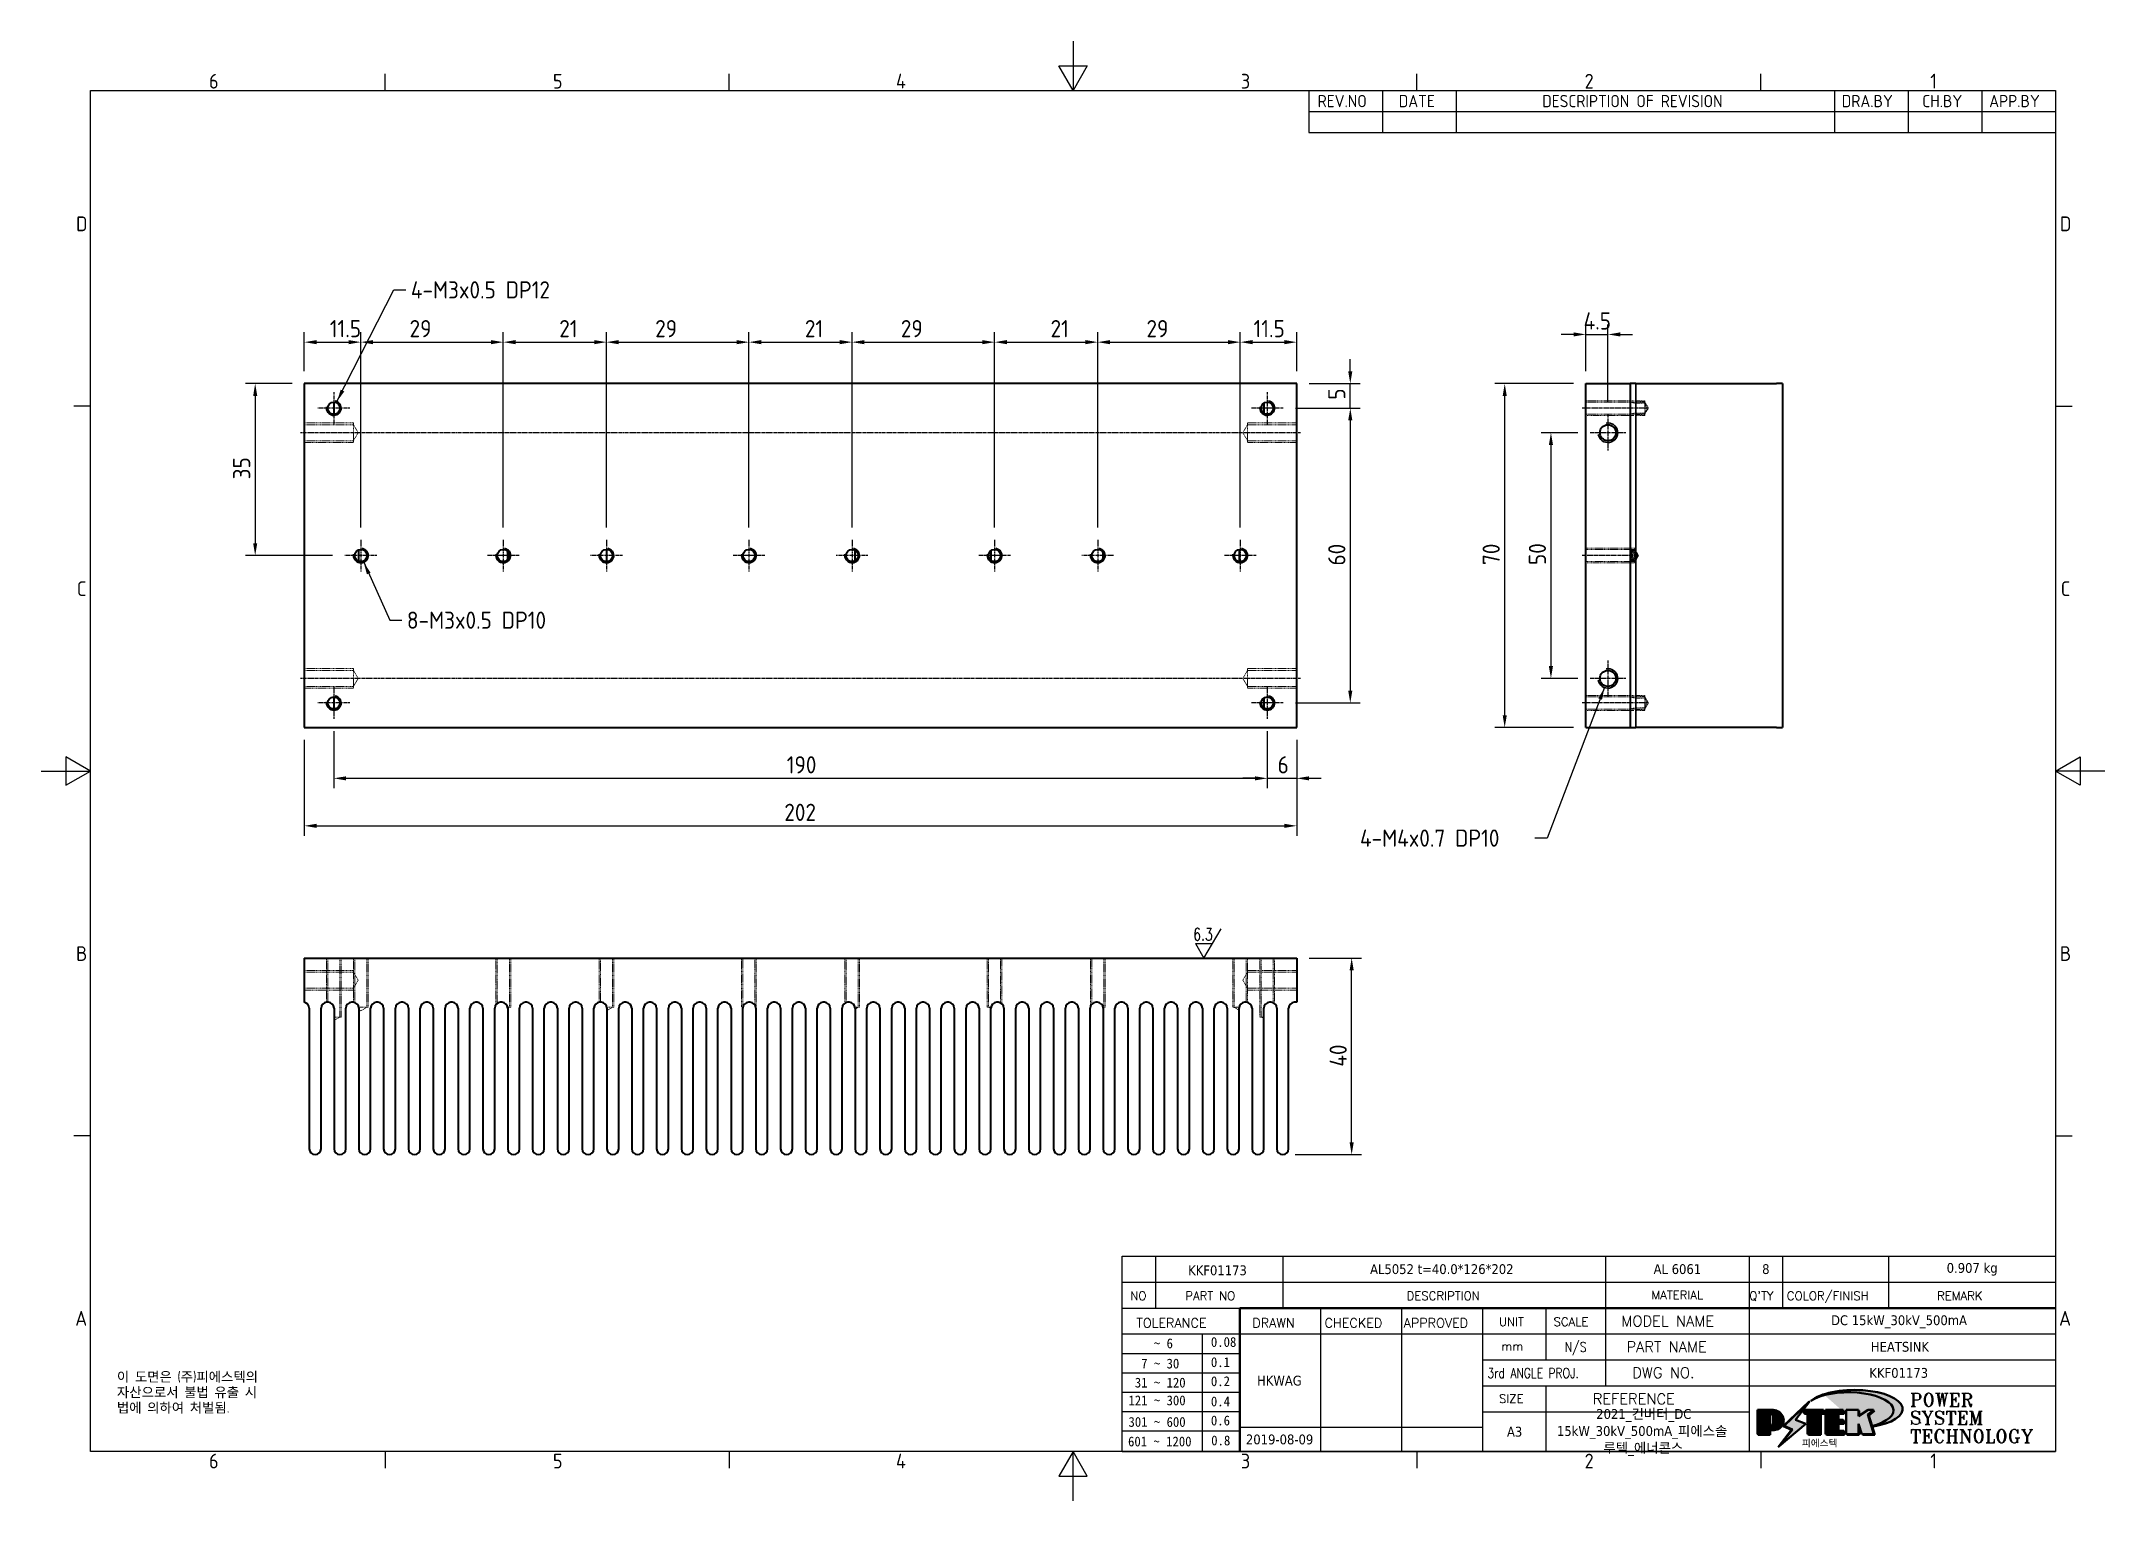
# Model space of a CAD drawing. Header units: millimetres. Extents: x 0 to 420, y 0 to 297.
import ezdxf
from ezdxf.enums import TextEntityAlignment as Align

# ---------------------------------------------------------------- set-up
doc = ezdxf.new("R2010")
doc.units = ezdxf.units.MM
doc.linetypes.add('CHAIN', pattern=[0.7087, 0.4724, -0.0591, 0.1181, -0.0591])
doc.linetypes.add('DASHED', pattern=[0.2067, 0.1654, -0.0413])
doc.layers.get('0').update_dxf_attribs({"color": 3, "lineweight": 25, "true_color": 0x00ff00})
for name, color, linetype, lineweight, true_color in [('DIM', 4, 'Continuous', 25, 0x00ffff), ('가려진 것(ISO)', 2, 'DASHED', 18, 0xffff00), ('가려진 좁은 것(ISO)', 2, 'DASHED', 18, 0xffff00), ('가시적인 것(ISO)', 3, 'Continuous', 40, 0x00ff00), ('가시적인 좁은 것(ISO)', 3, 'Continuous', 35, 0x00ff00), ('기호(ISO)', 5, 'Continuous', 25, 0x0000ff), ('제목(ISO)', 5, 'Continuous', 50, 0x0000ff), ('중심 표식(ISO)', 1, 'Continuous', 25, 0xff0000), ('중심선(ISO)', 1, 'Continuous', 25, 0xff0000), ('치수(ISO)', 2, 'Continuous', 25, 0xffff00)]:
    doc.layers.add(name, color=color, linetype=linetype, lineweight=lineweight, true_color=true_color)
doc.layers.add('경계(ISO)', color=7, linetype='Continuous', lineweight=25)
doc.layers.add('해치(ISO)', color=7, linetype='Continuous', lineweight=18)
doc.styles.add('HAN_291', font='')
doc.styles.add('HAN_370', font='', dxfattribs={"width": 2})
doc.styles.add('ISO ProportionalPSTEK', font='isocp.shx')
doc.styles.add('RC_284', font='ROMANC.shx')
doc.styles.add('RC_287', font='ROMANC.shx')
doc.styles.add('RC_292', font='ROMANC.shx')
doc.styles.add('ROMANT_294', font='romant.shx')
doc.styles.add('문자 텍스트_PSTEK_POSCO', font='isocp.shx')
doc.styles.add('치수 텍스트_PSTEK_POSCO', font='isocp.shx')
doc.styles.add('텍스트 스타일198', font='tahoma.ttf')
doc.styles.add('텍스트 스타일333', font='ROMANC.shx', dxfattribs={"width": 0.8})
doc.styles.add('텍스트 스타일492', font='romans.shx', dxfattribs={"width": 0.75})
doc.styles.get('HAN_291').set_extended_font_data('GulimChe')
doc.styles.get('HAN_370').set_extended_font_data('GulimChe')
doc.dimstyles.new('치수_PSTEK_POSCO', dxfattribs={"dimtxt": 3.5, "dimasz": 2.5, "dimexe": 2, "dimexo": 2.5, "dimgap": 1, "dimtad": 1, "dimrnd": 1e-08, "dimdsep": 46, "dimtxsty": '치수 텍스트_PSTEK_POSCO', "dimcen": 0.09, "dimdle": 10, "dimclrd": 7, "dimclre": 7, "dimclrt": 2, "dimadec": 1, "dimazin": 2, "dimtfac": 1, "dimtmove": 0, "dimatfit": 3, "dimfxl": 1, "dimtolj": 1, "dimlwd": -1, "dimlwe": -1, "dimarcsym": 0})
doc.dimstyles.new('치수_PSTEK_POSCO$7', dxfattribs={"dimtxt": 3.5, "dimasz": 2.5, "dimexe": 2, "dimexo": 2.5, "dimgap": 1, "dimtad": 1, "dimrnd": 1e-08, "dimdsep": 46, "dimtxsty": '치수 텍스트_PSTEK_POSCO', "dimcen": 0.09, "dimdle": 10, "dimclrd": 7, "dimclre": 7, "dimclrt": 2, "dimadec": 1, "dimazin": 2, "dimtfac": 1, "dimtmove": 0, "dimatfit": 3, "dimfxl": 1, "dimtolj": 1, "dimlwd": -1, "dimlwe": -1, "dimarcsym": 0})

msp = doc.modelspace()

# ---------------------------------------------------------------- texts
at = {"layer": '기호(ISO)', "color": 2, "true_color": 0xffff00, "char_height": 3.5, "attachment_point": 4, "line_spacing_factor": 0.6125, "style": '치수 텍스트_PSTEK_POSCO'}
for s, insert, width in [('{4-M3x0.5 DP12}', (75.233, 246.417), 34.1829), ('{8-M3x0.5 DP10}', (74.418, 179.194), 33.79106), ('{4-M4x0.7 DP10}', (268.415, 134.844), 34.57474)]:
    msp.add_mtext(s, dxfattribs=dict(at, insert=insert, width=width))
at = {"layer": '기호(ISO)', "color": 7, "insert": (15.395, 26.228), "char_height": 2, "width": 51.24014, "attachment_point": 1, "line_spacing_factor": 0.944221, "style": '문자 텍스트_PSTEK_POSCO'}
msp.add_mtext('{이 도면은 (주)피에스텍의\\P자산으로서 불법 유출 시 \\P법에 의하여 처벌됨.}', dxfattribs=at)

# ---------------------------------------------------------------- blocks, each defined once
blk = doc.blocks.new('경계 Default Border')
at = {"layer": '경계(ISO)'}
for p, q in [((70, 287), (70, 290.4)), ((140, 287), (140, 290.4)), ((280, 287), (280, 290.4)), ((350, 287), (350, 290.4)), ((10, 222.75), (6.6, 222.75)), ((410, 222.75), (413.4, 222.75)), ((10, 74.25), (6.6, 74.25)), ((410, 74.25), (413.4, 74.25)), ((70, 10), (70, 6.6)), ((140, 10), (140, 6.6)), ((280, 10), (280, 6.6)), ((350, 10), (350, 6.6))]:
    blk.add_line(p, q, dxfattribs=at)
at = {"layer": '경계(ISO)', "flags": 128}
for points in [[(210, 297), (210, 287), (207.11, 292), (212.89, 292), (210, 287)], [(10, 10), (10, 287), (410, 287), (410, 10), (10, 10)], [(0, 148.5), (10, 148.5), (5, 151.39), (5, 145.61), (10, 148.5)], [(420, 148.5), (410, 148.5), (415, 151.39), (415, 145.61), (410, 148.5)], [(210, 0), (210, 10), (207.11, 5), (212.89, 5), (210, 10)]]:
    blk.add_lwpolyline(points, dxfattribs=at)
at = {"layer": '경계(ISO)', "color": 2, "true_color": 0xffff00, "char_height": 3, "attachment_point": 7, "style": '문자 텍스트_PSTEK_POSCO'}
for s, insert in [('6', (34.14, 287.37)), ('5', (104.14, 287.37)), ('4', (173.97, 287.4)), ('3', (244.17, 287.37)), ('2', (314.13, 287.37)), ('1', (384.49, 287.4)), ('D', (7.08, 258.35)), ('D', (410.88, 258.35)), ('C', (7.24, 184.1)), ('C', (411.04, 184.1)), ('B', (7.08, 109.85)), ('B', (410.88, 109.85)), ('A', (6.91, 35.62)), ('A', (410.71, 35.62)), ('6', (34.14, 6.57)), ('5', (104.14, 6.57)), ('4', (173.97, 6.6)), ('3', (244.17, 6.57)), ('2', (314.13, 6.57)), ('1', (384.49, 6.6))]:
    blk.add_mtext(s, dxfattribs=dict(at, insert=insert))
blk = doc.blocks.new('제목 블록 PSTEK')
at = {"true_color": 0x848484}
for points in [[(317.22, 17.06), (322.03, 21.63), (322.28, 21.94), (317.05, 16.98), (318.75, 16.19), (316, 12.72), (316.34, 13), (318.92, 16.27)], [(321.98, 19.61), (321.4, 19.61), (321.4, 19.46), (321.98, 19.46)], [(324.66, 19.46), (325.42, 19.46), (325.42, 20.11), (325.24, 20.11), (325.24, 19.61), (324.48, 19.61), (324.48, 15.34), (322.16, 15.34), (322.16, 15.19), (324.66, 15.19)], [(328.29, 19.46), (329.41, 19.46), (329.41, 20.11), (329.23, 20.11), (329.23, 19.61), (328.11, 19.61), (328.11, 18.26), (328.29, 18.26)], [(328.29, 17.42), (329.41, 17.42), (329.41, 18.11), (329.23, 18.11), (329.23, 17.56), (328.11, 17.56), (328.11, 15.99), (328.29, 15.99)], [(332.51, 16.93), (332.33, 17.43), (332.33, 15.34), (330.04, 15.34), (330.04, 15.19), (332.51, 15.19)], [(332.51, 20.11), (332.33, 20.11), (332.33, 19), (332.51, 19.11)], [(335.62, 20.11), (335.25, 20.11), (334.25, 19.31), (335.49, 15.34), (333.2, 15.34), (333.25, 15.19), (335.66, 15.19), (334.43, 19.16)], [(329.54, 15.85), (329.36, 15.85), (329.36, 15.34), (325.83, 15.34), (325.83, 15.19), (329.54, 15.19)]]:
    blk.add_hatch(color=252, dxfattribs=at).paths.add_polyline_path(points)
at = {"true_color": 0x0000ff}
blk.add_hatch(color=5, dxfattribs=at).paths.add_polyline_path([(321.62, 17.42), (319.53, 18.25), (322.45, 22.02), (317.22, 17.06), (318.92, 16.27), (316.17, 12.8)])
at = {"true_color": 0xff0000}
h = blk.add_hatch(color=1, dxfattribs=at)
edge = h.paths.add_edge_path(flags=0)
edge.add_line((314.22, 19.61), (314.22, 17))
edge.add_line((314.22, 17), (314.35, 17))
edge.add_arc((314.35, 17.65), 0.651, 270, 360)
edge.add_line((315, 17.65), (315, 18.96))
edge.add_arc((314.35, 18.96), 0.651, 0, 90)
edge.add_line((314.35, 19.61), (314.22, 19.61))
edge = h.paths.add_edge_path()
edge.add_arc((314.98, 18.29), 1.97, 270, 450)
edge.add_line((314.98, 20.26), (311.77, 20.26))
edge.add_line((311.77, 20.26), (311.77, 15.34))
edge.add_line((311.77, 15.34), (314.22, 15.34))
edge.add_line((314.22, 15.34), (314.22, 16.32))
edge.add_line((314.22, 16.32), (314.98, 16.32))
at = {"true_color": 0x848484}
h = blk.add_hatch(color=252, dxfattribs=at)
edge = h.paths.add_edge_path()
edge.add_arc((314.98, 18.29), 1.97, 270, 406.8279)
edge.add_arc((315.16, 18.14), 1.97, -90, 53.561, ccw=False)
edge.add_line((315.16, 16.17), (314.4, 16.17))
edge.add_line((314.4, 16.17), (314.4, 15.19))
edge.add_line((314.4, 15.19), (311.94, 15.19))
edge.add_line((311.94, 15.19), (311.94, 15.34))
edge.add_line((311.94, 15.34), (314.22, 15.34))
edge.add_line((314.22, 15.34), (314.22, 16.32))
edge.add_line((314.22, 16.32), (314.98, 16.32))
h = blk.add_hatch(color=252, dxfattribs=at)
edge = h.paths.add_edge_path()
edge.add_line((314.4, 19.46), (314.53, 19.46))
edge.add_arc((314.53, 18.81), 0.651, 60.4189, 90, ccw=False)
edge.add_arc((314.35, 18.96), 0.651, 39.9699, 90)
edge.add_line((314.35, 19.61), (314.22, 19.61))
edge.add_line((314.22, 19.61), (314.22, 17))
edge.add_line((314.22, 17), (314.35, 17))
edge.add_arc((314.35, 17.65), 0.651, 270, 274.6931)
edge.add_line((314.4, 17), (314.4, 19.46))
at = {"true_color": 0xff0000}
for points in [[(324.48, 19.61), (325.24, 19.61), (325.24, 20.26), (321.23, 20.26), (321.23, 19.61), (321.98, 19.61), (321.98, 15.34), (324.48, 15.34)], [(329.23, 20.26), (325.66, 20.26), (325.66, 15.34), (329.36, 15.34), (329.36, 15.99), (328.11, 15.99), (328.11, 17.56), (329.23, 17.56), (329.23, 18.26), (328.11, 18.26), (328.11, 19.61), (329.23, 19.61)], [(332.33, 20.26), (329.86, 20.26), (329.86, 15.34), (332.33, 15.34), (332.33, 17.43), (333.07, 15.34), (335.49, 15.34), (334.25, 19.31), (335.44, 20.26), (334.31, 20.26), (332.33, 19)]]:
    blk.add_hatch(color=1, dxfattribs=at).paths.add_polyline_path(points)
at = {"layer": '해치(ISO)', "true_color": 0x27d1fc}
h = blk.add_hatch(color=140, dxfattribs=at)
edge = h.paths.add_edge_path()
edge.add_ellipse((330.37, 20.16), major_axis=(9.1, 0), ratio=0.40699, start_angle=301.3098, end_angle=507.7437)
edge.add_ellipse((331.53, 20.46), major_axis=(-9.82, 0), ratio=0.39426, start_angle=111.5121, end_angle=334.4703, ccw=False)
edge.add_line((335.14, 16.86), (335.1, 16.99))
at = {"color": 180, "true_color": 0x3f00ff}
for p, q in [((182.48, 11.79), (182.48, 51.57)), ((182.48, 51.57), (372.48, 51.57)), ((189.27, 51.57), (189.27, 41.01)), ((215.22, 41.01), (215.22, 51.57)), ((280.88, 51.57), (280.88, 41.01)), ((310.09, 51.57), (310.09, 41.01)), ((316.9, 51.57), (316.9, 41.01)), ((338.46, 51.57), (338.46, 41.01)), ((372.48, 51.57), (372.48, 11.79)), ((182.48, 46.29), (372.48, 46.29)), ((182.48, 41.01), (206.45, 41.01)), ((222.94, 11.79), (222.94, 41.01)), ((239.43, 11.79), (239.43, 41.01)), ((255.92, 11.79), (255.92, 41.01)), ((268.69, 41.01), (268.69, 30.45)), ((280.88, 41.01), (280.88, 25.17)), ((310.09, 41.01), (310.09, 11.79)), ((182.48, 35.73), (206.45, 35.73)), ((198.86, 12.03), (198.86, 35.73)), ((206.45, 35.73), (372.48, 35.73)), ((182.48, 31.78), (206.45, 31.78)), ((255.92, 30.45), (372.48, 30.45)), ((182.48, 27.83), (206.45, 27.83)), ((182.48, 23.88), (206.45, 23.88)), ((255.92, 25.17), (372.48, 25.17)), ((268.69, 25.17), (268.69, 11.79)), ((182.48, 19.93), (206.45, 19.93)), ((255.92, 19.89), (310.09, 19.89)), ((182.48, 15.98), (206.45, 15.98)), ((206.45, 16.74), (255.92, 16.74)), ((182.48, 11.79), (372.48, 11.79))]:
    blk.add_line(p, q, dxfattribs=at)
at = {"color": 7, "lineweight": 50}
for p, q in [((206.45, 11.79), (206.45, 41.01)), ((206.45, 41.01), (372.48, 41.01))]:
    blk.add_line(p, q, dxfattribs=at)
at = {"color": 7}
for p, q in [((322.28, 21.94), (317.05, 16.98)), ((322.45, 22.02), (317.22, 17.06)), ((317.22, 17.06), (322.03, 21.63)), ((319.53, 18.25), (322.45, 22.02)), ((322.03, 21.63), (322.28, 21.94)), ((314.98, 20.26), (311.77, 20.26)), ((311.77, 20.26), (311.77, 15.34)), ((314.98, 20.26), (311.77, 20.26)), ((311.77, 20.26), (311.77, 15.34)), ((314.22, 17), (314.22, 19.61)), ((314.22, 19.61), (314.35, 19.61)), ((314.35, 19.61), (314.22, 19.61)), ((314.22, 19.61), (314.22, 17)), ((314.22, 17), (314.22, 19.61)), ((314.22, 19.61), (314.35, 19.61)), ((314.35, 17), (314.22, 17)), ((314.22, 17), (314.35, 17)), ((314.35, 17), (314.22, 17)), ((314.4, 19.46), (314.53, 19.46)), ((314.4, 17), (314.4, 19.46)), ((315, 18.96), (315, 17.65)), ((315, 18.96), (315, 17.65)), ((316.17, 12.8), (321.62, 17.42)), ((317.05, 16.98), (318.75, 16.19)), ((318.92, 16.27), (317.22, 17.06)), ((317.22, 17.06), (318.92, 16.27)), ((321.62, 17.42), (319.53, 18.25)), ((325.24, 20.26), (321.23, 20.26)), ((321.23, 20.26), (321.23, 19.61)), ((325.24, 20.26), (321.23, 20.26)), ((321.23, 20.26), (321.23, 19.61)), ((321.23, 19.61), (321.98, 19.61)), ((321.23, 19.61), (321.98, 19.61)), ((321.4, 19.61), (321.4, 19.46)), ((321.98, 19.61), (321.4, 19.61)), ((321.4, 19.46), (321.98, 19.46)), ((321.98, 19.61), (321.98, 15.34)), ((321.98, 19.46), (321.98, 19.61)), ((321.98, 19.61), (321.98, 15.34)), ((324.48, 19.61), (325.24, 19.61)), ((324.48, 15.34), (324.48, 19.61)), ((325.24, 19.61), (324.48, 19.61)), ((324.48, 19.61), (324.48, 15.34)), ((324.48, 19.61), (325.24, 19.61)), ((324.48, 15.34), (324.48, 19.61)), ((324.66, 19.46), (325.42, 19.46)), ((324.66, 15.19), (324.66, 19.46)), ((325.24, 19.61), (325.24, 20.26)), ((325.24, 19.61), (325.24, 20.26)), ((325.42, 20.11), (325.24, 20.11)), ((325.24, 20.11), (325.24, 19.61)), ((325.42, 19.46), (325.42, 20.11)), ((329.23, 20.26), (325.66, 20.26)), ((325.66, 20.26), (325.66, 15.34)), ((325.66, 20.26), (325.66, 15.34)), ((329.23, 20.26), (325.66, 20.26)), ((328.11, 18.26), (328.11, 19.61)), ((328.11, 19.61), (329.23, 19.61)), ((329.23, 19.61), (328.11, 19.61)), ((328.11, 19.61), (328.11, 18.26)), ((328.11, 18.26), (328.11, 19.61)), ((328.11, 19.61), (329.23, 19.61)), ((329.23, 18.26), (328.11, 18.26)), ((328.11, 18.26), (328.29, 18.26)), ((329.23, 18.26), (328.11, 18.26)), ((328.11, 17.56), (329.23, 17.56)), ((328.11, 15.99), (328.11, 17.56)), ((329.23, 17.56), (328.11, 17.56)), ((328.11, 17.56), (328.11, 15.99)), ((328.11, 17.56), (329.23, 17.56)), ((328.11, 15.99), (328.11, 17.56)), ((328.29, 18.26), (328.29, 19.46)), ((328.29, 19.46), (329.41, 19.46)), ((328.29, 15.99), (328.29, 17.42)), ((328.29, 17.42), (329.41, 17.42)), ((329.23, 19.61), (329.23, 20.26)), ((329.23, 19.61), (329.23, 20.26)), ((329.41, 20.11), (329.23, 20.11)), ((329.23, 20.11), (329.23, 19.61)), ((329.23, 17.56), (329.23, 18.26)), ((329.23, 17.56), (329.23, 18.26)), ((329.41, 18.11), (329.23, 18.11)), ((329.23, 18.11), (329.23, 17.56)), ((329.41, 19.46), (329.41, 20.11)), ((329.41, 17.42), (329.41, 18.11)), ((332.33, 20.26), (329.86, 20.26)), ((329.86, 20.26), (329.86, 15.34)), ((329.86, 20.26), (329.86, 15.34)), ((332.33, 20.26), (329.86, 20.26)), ((334.31, 20.26), (332.33, 19)), ((332.33, 19), (332.33, 20.26)), ((334.31, 20.26), (332.33, 19)), ((332.33, 19), (332.33, 20.26)), ((332.51, 20.11), (332.33, 20.11)), ((332.33, 20.11), (332.33, 19)), ((332.33, 19), (332.51, 19.11)), ((332.33, 17.43), (333.07, 15.34)), ((332.33, 15.34), (332.33, 17.43)), ((332.51, 16.93), (332.33, 17.43)), ((332.33, 17.43), (332.33, 15.34)), ((332.33, 17.43), (333.07, 15.34)), ((332.33, 15.34), (332.33, 17.43)), ((332.51, 19.11), (332.51, 20.11)), ((332.51, 15.19), (332.51, 16.93)), ((334.25, 19.31), (335.44, 20.26)), ((334.25, 19.31), (335.44, 20.26)), ((335.25, 20.11), (334.25, 19.31)), ((335.49, 15.34), (334.25, 19.31)), ((334.25, 19.31), (335.49, 15.34)), ((335.49, 15.34), (334.25, 19.31)), ((335.44, 20.26), (334.31, 20.26)), ((335.44, 20.26), (334.31, 20.26)), ((334.43, 19.16), (335.62, 20.11)), ((335.66, 15.19), (334.43, 19.16)), ((335.62, 20.11), (335.25, 20.11)), ((345.04, 17.5), (344.99, 17.69)), ((311.77, 15.34), (314.22, 15.34)), ((311.77, 15.34), (314.22, 15.34)), ((314.22, 15.34), (311.94, 15.34)), ((311.94, 15.34), (311.94, 15.19)), ((311.94, 15.19), (314.4, 15.19)), ((314.22, 16.32), (314.98, 16.32)), ((314.22, 15.34), (314.22, 16.32)), ((314.98, 16.32), (314.22, 16.32)), ((314.22, 16.32), (314.22, 15.34)), ((314.22, 16.32), (314.98, 16.32)), ((314.22, 15.34), (314.22, 16.32)), ((314.4, 16.17), (315.16, 16.17)), ((314.4, 15.19), (314.4, 16.17)), ((318.75, 16.19), (316, 12.72)), ((316, 12.72), (316.34, 13)), ((318.92, 16.27), (316.17, 12.8)), ((316.34, 13), (318.92, 16.27)), ((321.98, 15.34), (324.48, 15.34)), ((321.98, 15.34), (324.48, 15.34)), ((324.48, 15.34), (322.16, 15.34)), ((322.16, 15.34), (322.16, 15.19)), ((322.16, 15.19), (324.66, 15.19)), ((325.66, 15.34), (329.36, 15.34)), ((325.66, 15.34), (329.36, 15.34)), ((329.36, 15.34), (325.83, 15.34)), ((325.83, 15.34), (325.83, 15.19)), ((325.83, 15.19), (329.54, 15.19)), ((329.36, 15.99), (328.11, 15.99)), ((328.11, 15.99), (328.29, 15.99)), ((329.36, 15.99), (328.11, 15.99)), ((329.36, 15.34), (329.36, 15.99)), ((329.36, 15.34), (329.36, 15.99)), ((329.54, 15.85), (329.36, 15.85)), ((329.36, 15.85), (329.36, 15.34)), ((329.54, 15.19), (329.54, 15.85)), ((329.86, 15.34), (332.33, 15.34)), ((329.86, 15.34), (332.33, 15.34)), ((332.33, 15.34), (330.04, 15.34)), ((330.04, 15.34), (330.04, 15.19)), ((330.04, 15.19), (332.51, 15.19)), ((333.07, 15.34), (335.49, 15.34)), ((333.07, 15.34), (335.49, 15.34)), ((335.49, 15.34), (333.2, 15.34)), ((333.2, 15.34), (333.25, 15.19)), ((333.25, 15.19), (335.66, 15.19))]:
    blk.add_line(p, q, dxfattribs=at)
at = {"color": 5, "true_color": 0x0000ff}
for p, q in [((322.45, 22.02), (317.22, 17.06)), ((319.53, 18.25), (322.45, 22.02)), ((316.17, 12.8), (321.62, 17.42)), ((317.22, 17.06), (318.92, 16.27)), ((321.62, 17.42), (319.53, 18.25)), ((318.92, 16.27), (316.17, 12.8))]:
    blk.add_line(p, q, dxfattribs=at)
at = {"color": 1, "true_color": 0xff0000}
for p, q in [((314.98, 20.26), (311.77, 20.26)), ((311.77, 20.26), (311.77, 15.34)), ((314.22, 17), (314.22, 19.61)), ((314.22, 19.61), (314.35, 19.61)), ((314.35, 17), (314.22, 17)), ((315, 18.96), (315, 17.65)), ((325.24, 20.26), (321.23, 20.26)), ((321.23, 20.26), (321.23, 19.61)), ((321.23, 19.61), (321.98, 19.61)), ((321.98, 19.61), (321.98, 15.34)), ((324.48, 19.61), (325.24, 19.61)), ((324.48, 15.34), (324.48, 19.61)), ((325.24, 19.61), (325.24, 20.26)), ((329.23, 20.26), (325.66, 20.26)), ((325.66, 20.26), (325.66, 15.34)), ((328.11, 18.26), (328.11, 19.61)), ((328.11, 19.61), (329.23, 19.61)), ((329.23, 18.26), (328.11, 18.26)), ((328.11, 17.56), (329.23, 17.56)), ((328.11, 15.99), (328.11, 17.56)), ((329.23, 19.61), (329.23, 20.26)), ((329.23, 17.56), (329.23, 18.26)), ((332.33, 20.26), (329.86, 20.26)), ((329.86, 20.26), (329.86, 15.34)), ((334.31, 20.26), (332.33, 19)), ((332.33, 19), (332.33, 20.26)), ((332.33, 17.43), (333.07, 15.34)), ((332.33, 15.34), (332.33, 17.43)), ((334.25, 19.31), (335.44, 20.26)), ((335.49, 15.34), (334.25, 19.31)), ((335.44, 20.26), (334.31, 20.26)), ((311.77, 15.34), (314.22, 15.34)), ((314.22, 16.32), (314.98, 16.32)), ((314.22, 15.34), (314.22, 16.32)), ((321.98, 15.34), (324.48, 15.34)), ((325.66, 15.34), (329.36, 15.34)), ((329.36, 15.99), (328.11, 15.99)), ((329.36, 15.34), (329.36, 15.99)), ((329.86, 15.34), (332.33, 15.34)), ((333.07, 15.34), (335.49, 15.34))]:
    blk.add_line(p, q, dxfattribs=at)
at = {"color": 7}
for centre, radius, start, end in [((314.35, 18.96), 0.651, 0, 90), ((314.35, 18.96), 0.651, 39.9699, 90), ((314.35, 18.96), 0.651, 0, 90), ((314.35, 17.65), 0.651, 270, 0), ((314.35, 17.65), 0.651, 270, 0), ((314.35, 17.65), 0.651, 270, 274.6931), ((314.53, 18.81), 0.651, 60.4189, 90), ((314.98, 18.29), 1.97, 270, 90), ((314.98, 18.29), 1.97, 270, 90), ((314.98, 18.29), 1.97, 270, 46.8279), ((315.16, 18.14), 1.97, 270, 53.561)]:
    blk.add_arc(centre, radius, start, end, dxfattribs=at)
at = {"color": 1, "true_color": 0xff0000}
for centre, radius, start, end in [((314.35, 18.96), 0.651, 0, 90), ((314.35, 17.65), 0.651, 270, 0), ((314.98, 18.29), 1.97, 270, 90)]:
    blk.add_arc(centre, radius, start, end, dxfattribs=at)
at = {"layer": '제목(ISO)', "lineweight": 18}
blk.add_line((182.48, 35.73), (182.48, 11.79), dxfattribs=at)
at = {"layer": '제목(ISO)'}
for p, q in [((322.28, 21.94), (317.05, 16.98)), ((322.45, 22.02), (317.22, 17.06)), ((317.22, 17.06), (322.03, 21.63)), ((319.53, 18.25), (322.45, 22.02)), ((322.03, 21.63), (322.28, 21.94)), ((314.98, 20.26), (311.77, 20.26)), ((311.77, 20.26), (311.77, 15.34)), ((314.22, 17), (314.22, 19.61)), ((314.22, 19.61), (314.35, 19.61)), ((314.35, 19.61), (314.22, 19.61)), ((314.22, 19.61), (314.22, 17)), ((314.35, 17), (314.22, 17)), ((314.22, 17), (314.35, 17)), ((314.4, 19.46), (314.53, 19.46)), ((314.4, 17), (314.4, 19.46)), ((315, 18.96), (315, 17.65)), ((316.17, 12.8), (321.62, 17.42)), ((317.05, 16.98), (318.75, 16.19)), ((317.22, 17.06), (318.92, 16.27)), ((318.92, 16.27), (317.22, 17.06)), ((321.62, 17.42), (319.53, 18.25)), ((325.24, 20.26), (321.23, 20.26)), ((321.23, 20.26), (321.23, 19.61)), ((321.23, 19.61), (321.98, 19.61)), ((321.98, 19.61), (321.4, 19.61)), ((321.4, 19.61), (321.4, 19.46)), ((321.4, 19.46), (321.98, 19.46)), ((321.98, 19.61), (321.98, 15.34)), ((321.98, 19.46), (321.98, 19.61)), ((324.48, 19.61), (325.24, 19.61)), ((324.48, 15.34), (324.48, 19.61)), ((325.24, 19.61), (324.48, 19.61)), ((324.48, 19.61), (324.48, 15.34)), ((324.66, 19.46), (325.42, 19.46)), ((324.66, 15.19), (324.66, 19.46)), ((325.24, 19.61), (325.24, 20.26)), ((325.42, 20.11), (325.24, 20.11)), ((325.24, 20.11), (325.24, 19.61)), ((325.42, 19.46), (325.42, 20.11)), ((329.23, 20.26), (325.66, 20.26)), ((325.66, 20.26), (325.66, 15.34)), ((328.11, 18.26), (328.11, 19.61)), ((328.11, 19.61), (329.23, 19.61)), ((329.23, 19.61), (328.11, 19.61)), ((328.11, 19.61), (328.11, 18.26)), ((329.23, 18.26), (328.11, 18.26)), ((328.11, 18.26), (328.29, 18.26)), ((328.11, 15.99), (328.11, 17.56)), ((328.11, 17.56), (329.23, 17.56)), ((329.23, 17.56), (328.11, 17.56)), ((328.11, 17.56), (328.11, 15.99)), ((328.29, 19.46), (329.41, 19.46)), ((328.29, 18.26), (328.29, 19.46)), ((328.29, 17.42), (329.41, 17.42)), ((328.29, 15.99), (328.29, 17.42)), ((329.23, 19.61), (329.23, 20.26)), ((329.41, 20.11), (329.23, 20.11)), ((329.23, 20.11), (329.23, 19.61)), ((329.23, 17.56), (329.23, 18.26)), ((329.41, 18.11), (329.23, 18.11)), ((329.23, 18.11), (329.23, 17.56)), ((329.41, 19.46), (329.41, 20.11)), ((329.41, 17.42), (329.41, 18.11)), ((332.33, 20.26), (329.86, 20.26)), ((329.86, 20.26), (329.86, 15.34)), ((334.31, 20.26), (332.33, 19)), ((332.33, 19), (332.33, 20.26)), ((332.51, 20.11), (332.33, 20.11)), ((332.33, 20.11), (332.33, 19)), ((332.33, 19), (332.51, 19.11)), ((332.33, 15.34), (332.33, 17.43)), ((332.33, 17.43), (333.07, 15.34)), ((332.51, 16.93), (332.33, 17.43)), ((332.33, 17.43), (332.33, 15.34)), ((332.51, 19.11), (332.51, 20.11)), ((332.51, 15.19), (332.51, 16.93)), ((334.25, 19.31), (335.44, 20.26)), ((335.25, 20.11), (334.25, 19.31)), ((335.49, 15.34), (334.25, 19.31)), ((334.25, 19.31), (335.49, 15.34)), ((335.44, 20.26), (334.31, 20.26)), ((334.43, 19.16), (335.62, 20.11)), ((335.66, 15.19), (334.43, 19.16)), ((335.62, 20.11), (335.25, 20.11)), ((311.77, 15.34), (314.22, 15.34)), ((314.22, 15.34), (311.94, 15.34)), ((311.94, 15.34), (311.94, 15.19)), ((311.94, 15.19), (314.4, 15.19)), ((314.22, 15.34), (314.22, 16.32)), ((314.22, 16.32), (314.98, 16.32)), ((314.98, 16.32), (314.22, 16.32)), ((314.22, 16.32), (314.22, 15.34)), ((314.4, 15.19), (314.4, 16.17)), ((314.4, 16.17), (315.16, 16.17)), ((318.75, 16.19), (316, 12.72)), ((316, 12.72), (316.34, 13)), ((318.92, 16.27), (316.17, 12.8)), ((316.34, 13), (318.92, 16.27)), ((321.98, 15.34), (324.48, 15.34)), ((324.48, 15.34), (322.16, 15.34)), ((322.16, 15.34), (322.16, 15.19)), ((322.16, 15.19), (324.66, 15.19)), ((325.66, 15.34), (329.36, 15.34)), ((329.36, 15.34), (325.83, 15.34)), ((325.83, 15.34), (325.83, 15.19)), ((325.83, 15.19), (329.54, 15.19)), ((329.36, 15.99), (328.11, 15.99)), ((328.11, 15.99), (328.29, 15.99)), ((329.36, 15.34), (329.36, 15.99)), ((329.54, 15.85), (329.36, 15.85)), ((329.36, 15.85), (329.36, 15.34)), ((329.54, 15.19), (329.54, 15.85)), ((329.86, 15.34), (332.33, 15.34)), ((332.33, 15.34), (330.04, 15.34)), ((330.04, 15.34), (330.04, 15.19)), ((330.04, 15.19), (332.51, 15.19)), ((333.07, 15.34), (335.49, 15.34)), ((335.49, 15.34), (333.2, 15.34)), ((333.2, 15.34), (333.25, 15.19)), ((333.25, 15.19), (335.66, 15.19))]:
    blk.add_line(p, q, dxfattribs=at)
at = {"layer": '제목(ISO)', "color": 4, "true_color": 0x00ffff}
blk.add_line((335.14, 16.86), (335.1, 16.99), dxfattribs=at)
at = {"layer": '제목(ISO)'}
for centre, radius, start, end in [((314.35, 18.96), 0.651, 0, 90), ((314.35, 18.96), 0.651, 39.9699, 90), ((314.35, 17.65), 0.651, 270, 0), ((314.35, 17.65), 0.651, 270, 274.6931), ((314.53, 18.81), 0.651, 60.4189, 90), ((314.98, 18.29), 1.97, 46.8279, 90), ((314.98, 18.29), 1.97, 270, 46.8279), ((314.98, 18.29), 1.97, 270, 46.8279), ((315.16, 18.14), 1.97, 270, 53.561)]:
    blk.add_arc(centre, radius, start, end, dxfattribs=at)
at = {"layer": '제목(ISO)', "color": 4, "true_color": 0x00ffff}
for centre, major_axis, ratio, start_param, end_param in [((331.53, 20.46), (9.82, 0), 0.39426, 5.087845, 8.9792), ((330.37, 20.16), (9.1, 0), 0.40699, 5.258849, 8.861799)]:
    blk.add_ellipse(centre, major_axis=major_axis, ratio=ratio, start_param=start_param, end_param=end_param, dxfattribs=at)
at = {"color": 2, "true_color": 0xffff00}
for s, height, style, p in [('NO', 1.742, 'RC_284', (184.14, 42.62)), ('PART NO', 1.742, 'RC_284', (195.34, 42.62)), ('DESCRIPTION', 1.7424, 'RC_284', (240.4, 42.62)), ("Q'TY", 1.742, 'RC_284', (310.14, 42.62)), ('COLOR/FINISH', 1.7424, 'RC_284', (317.77, 42.62)), ('REMARK', 1.742, 'RC_284', (348.35, 42.62)), (' TOLERANCE', 1.9, 'RC_287', (184.09, 37.01)), ('DRAWN', 1.9, 'RC_287', (208.98, 37.01)), ('CHECKED', 1.9, 'RC_287', (223.69, 37.01)), ('APPROVED', 1.9, 'RC_287', (239.78, 37.01)), ('UNIT', 1.742, 'RC_284', (259.17, 37.34)), ('SCALE', 1.742, 'RC_284', (270.29, 37.34)), ('MODEL NAME', 2.178, 'RC_292', (284.1, 37.25)), ('    ~ 6', 2, 'HAN_291', (183.77, 32.82)), ('0.08', 2, 'HAN_291', (200.55, 33.1)), ('PART NAME', 2.178, 'RC_292', (285.14, 32.03)), ('  7 ~ 30', 2, 'HAN_291', (183.77, 28.71)), ('0.1', 2, 'HAN_291', (200.55, 28.99)), ('mm', 1.742, 'RC_284', (259.65, 32.35)), (' 31 ~ 120', 2, 'HAN_291', (183.77, 24.83)), ('0.2', 2, 'HAN_291', (200.55, 25.11)), (' DWG NO.', 2.178, 'RC_292', (284.81, 26.75)), ('121 ~ 300', 2, 'HAN_291', (183.77, 21.21)), ('0.4', 2, 'HAN_291', (200.55, 21)), ('SIZE', 1.742, 'RC_284', (259.17, 21.69)), ('REFERENCE', 2.178, 'RC_292', (278.27, 21.43)), ('301 ~ 600', 2, 'HAN_291', (183.77, 16.83)), ('0.6', 2, 'HAN_291', (200.55, 17.12)), ('601 ~ 1200', 2, 'HAN_291', (183.68, 12.85)), ('0.8', 2, 'HAN_291', (200.61, 13.06))]:
    blk.add_text(s, height=height, dxfattribs=dict(at, style=style)).set_placement(p)
at = {"color": 2, "true_color": 0xffff00, "style": 'RC_284'}
blk.add_text('MATERIAL', height=1.742, dxfattribs=at).set_placement((295.48, 43.65), align=Align.MIDDLE_CENTER)
at = {"color": 7, "style": '텍스트 스타일333', "width": 0.8}
blk.add_text('N/S', height=2, dxfattribs=at).set_placement((274.78, 33.09), align=Align.MIDDLE_CENTER)
at = {"color": 2, "true_color": 0xffff00, "style": '텍스트 스타일333', "width": 0.8}
blk.add_text('3rd ANGLE PROJ.', height=2, dxfattribs=at).set_placement((256.84, 26.76))
at = {"color": 7, "style": 'ROMANT_294'}
for s, p in [('POWER', (342.83, 20.97)), ('SYSTEM', (342.83, 17.33)), ('TECHNOLOGY', (342.83, 13.57))]:
    blk.add_text(s, height=2.7, dxfattribs=at).set_placement(p)
at = {"color": 7, "insert": (320.85, 14.21), "char_height": 1.4, "attachment_point": 1, "line_spacing_factor": 0.332, "style": 'HAN_370'}
blk.add_mtext('\\fHY견고딕|b0|i0;\\H1.4000;피에스텍', dxfattribs=at)
at = {"layer": '제목(ISO)', "color": 7, "style": '텍스트 스타일198'}
for tag, p in [('질량\\P3;_001', (350.3, 48.16)), ('부품_번호_001', (195.91, 47.68)), ('설명_001', (232.94, 47.92)), ('재질_001', (290.65, 47.93)), ("3._Q'TY_001", (312.75, 47.93)), ('1._MODEL_NAME_001', (326.77, 37.52)), ('제목_001', (334.88, 32.12)), ('설계자_001', (209.94, 25.23)), ('부품_번호_001', (334.57, 26.81)), ('시트_크기_001', (260.81, 14.84)), ('프로젝트_002', (270.98, 14.98)), ('프로젝트_001', (278.97, 18.44)), ('작성_날짜_001', (207.67, 13.27)), ('프로젝트_003', (280.45, 11.55))]:
    blk.add_attdef(tag, p, '', height=2, dxfattribs=at)
for tag, p in [('4._COLOR', (327.68, 48.93)), ('점검자', (231.18, 26.23)), ('엔지니어링_승인자', (247.67, 26.23)), ('점검_날짜', (231.18, 14.27)), ('엔지니어링_승인_날짜', (247.67, 14.27))]:
    blk.add_attdef(tag, text='', height=2, dxfattribs=at).set_placement(p, align=Align.MIDDLE_CENTER)
blk = doc.blocks.new('리비전 내역')
at = {"layer": '기호(ISO)'}
for p, q in [((258, 287), (410, 287)), ((258, 287), (258, 282.72)), ((273, 287), (273, 282.72)), ((288, 287), (288, 282.72)), ((365, 287), (365, 282.72)), ((380, 287), (380, 282.72)), ((395, 287), (395, 282.72)), ((410, 287), (410, 282.72)), ((258, 282.72), (410, 282.72)), ((258, 282.72), (258, 278.44)), ((273, 282.72), (273, 278.44)), ((288, 282.72), (288, 278.44)), ((365, 282.72), (365, 278.44)), ((380, 282.72), (380, 278.44)), ((395, 282.72), (395, 278.44)), ((410, 282.72), (410, 278.44)), ((258, 278.44), (410, 278.44))]:
    blk.add_line(p, q, dxfattribs=at)
at = {"layer": '기호(ISO)', "color": 2, "true_color": 0xffff00, "char_height": 2.5, "attachment_point": 7, "style": 'ISO ProportionalPSTEK'}
for s, insert in [('REV.NO', (259.79, 283.58)), ('DATE', (276.31, 283.58)), ('DESCRIPTION OF REVISION', (305.51, 283.58)), ('DRA.BY', (366.48, 283.58)), ('CH.BY', (382.86, 283.58)), ('APP.BY', (396.48, 283.58))]:
    blk.add_mtext(s, dxfattribs=dict(at, insert=insert))
blk = doc.blocks.new('*D22')
at = {"layer": 'Defpoints', "color": 0, "transparency": 16777216}
for p in [(318.88, 237.34), (314.38, 227.34), (318.88, 220.96)]:
    blk.add_point(p, dxfattribs=at)
at = {"layer": '치수(ISO)', "color": 7, "transparency": 16777216}
for p, q in [((311.88, 237.34), (309.38, 237.34)), ((314.38, 229.84), (314.38, 239.34)), ((314.38, 237.34), (318.88, 237.34)), ((318.88, 223.46), (318.88, 239.34)), ((321.38, 237.34), (323.88, 237.34))]:
    blk.add_line(p, q, dxfattribs=at)
for points in [[(311.88, 237.76), (311.88, 236.93), (314.38, 237.34)], [(321.38, 237.76), (321.38, 236.93), (318.88, 237.34)]]:
    blk.add_solid(points, dxfattribs=at)
at = {"layer": '치수(ISO)', "color": 2, "transparency": 16777216, "insert": (313.93, 240.09), "char_height": 3.5, "attachment_point": 4, "style": '치수 텍스트_PSTEK_POSCO'}
blk.add_mtext('\\A1;4.5', dxfattribs=at)
blk = doc.blocks.new('*D23')
at = {"layer": 'Defpoints', "color": 0, "transparency": 16777216}
for p in [(315.26, 217.34), (307.28, 167.34), (315.26, 167.34)]:
    blk.add_point(p, dxfattribs=at)
at = {"layer": '치수(ISO)', "color": 7, "transparency": 16777216}
for p, q in [((312.76, 217.34), (305.28, 217.34)), ((307.28, 214.84), (307.28, 169.84)), ((312.76, 167.34), (305.28, 167.34))]:
    blk.add_line(p, q, dxfattribs=at)
for points in [[(306.86, 214.84), (307.7, 214.84), (307.28, 217.34)], [(306.86, 169.84), (307.7, 169.84), (307.28, 167.34)]]:
    blk.add_solid(points, dxfattribs=at)
at = {"layer": '치수(ISO)', "color": 2, "transparency": 16777216, "insert": (304.53, 190.42), "char_height": 3.5, "attachment_point": 4, "rotation": 90, "style": '치수 텍스트_PSTEK_POSCO'}
blk.add_mtext('\\A1;50', dxfattribs=at)
blk = doc.blocks.new('*D24')
at = {"layer": 'Defpoints', "color": 0, "transparency": 16777216}
for p in [(297.87, 227.34), (314.38, 227.34), (314.38, 157.34)]:
    blk.add_point(p, dxfattribs=at)
at = {"layer": '치수(ISO)', "color": 7, "transparency": 16777216}
for p, q in [((311.88, 227.34), (295.87, 227.34)), ((297.87, 159.84), (297.87, 224.84)), ((311.88, 157.34), (295.87, 157.34))]:
    blk.add_line(p, q, dxfattribs=at)
for points in [[(297.46, 224.84), (298.29, 224.84), (297.87, 227.34)], [(297.46, 159.84), (298.29, 159.84), (297.87, 157.34)]]:
    blk.add_solid(points, dxfattribs=at)
at = {"layer": '치수(ISO)', "color": 2, "transparency": 16777216, "insert": (295.12, 190.42), "char_height": 3.5, "attachment_point": 4, "rotation": 90, "style": '치수 텍스트_PSTEK_POSCO'}
blk.add_mtext('\\A1;70', dxfattribs=at)
blk = doc.blocks.new('*D25')
at = {"layer": 'Defpoints', "color": 0, "transparency": 16777216}
for p in [(65.04, 235.77), (53.54, 227.34), (65.04, 195.57)]:
    blk.add_point(p, dxfattribs=at)
at = {"layer": '치수(ISO)', "color": 7, "transparency": 16777216}
for p, q in [((53.54, 229.84), (53.54, 237.77)), ((56.04, 235.77), (62.54, 235.77)), ((65.04, 198.07), (65.04, 237.77))]:
    blk.add_line(p, q, dxfattribs=at)
for points in [[(56.04, 236.19), (56.04, 235.35), (53.54, 235.77)], [(62.54, 236.19), (62.54, 235.35), (65.04, 235.77)]]:
    blk.add_solid(points, dxfattribs=at)
at = {"layer": '치수(ISO)', "color": 2, "transparency": 16777216, "insert": (58.73, 238.52), "char_height": 3.5, "attachment_point": 4, "style": '치수 텍스트_PSTEK_POSCO'}
blk.add_mtext('\\A1;11.5', dxfattribs=at)
blk = doc.blocks.new('*D26')
at = {"layer": 'Defpoints', "color": 0, "transparency": 16777216}
for p in [(94.04, 235.77), (65.04, 195.57), (94.04, 195.57)]:
    blk.add_point(p, dxfattribs=at)
at = {"layer": '치수(ISO)', "color": 7, "transparency": 16777216}
for p, q in [((65.04, 198.07), (65.04, 237.77)), ((67.54, 235.77), (91.54, 235.77)), ((94.04, 198.07), (94.04, 237.77))]:
    blk.add_line(p, q, dxfattribs=at)
for points in [[(67.54, 236.19), (67.54, 235.35), (65.04, 235.77)], [(91.54, 236.19), (91.54, 235.35), (94.04, 235.77)]]:
    blk.add_solid(points, dxfattribs=at)
at = {"layer": '치수(ISO)', "color": 2, "transparency": 16777216, "insert": (74.96, 238.52), "char_height": 3.5, "attachment_point": 4, "style": '치수 텍스트_PSTEK_POSCO'}
blk.add_mtext('\\A1;29', dxfattribs=at)
blk = doc.blocks.new('*D27')
at = {"layer": 'Defpoints', "color": 0, "transparency": 16777216}
for p in [(115.04, 235.77), (94.04, 195.57), (115.04, 195.57)]:
    blk.add_point(p, dxfattribs=at)
at = {"layer": '치수(ISO)', "color": 7, "transparency": 16777216}
for p, q in [((94.04, 198.07), (94.04, 237.77)), ((96.54, 235.77), (112.54, 235.77)), ((115.04, 198.07), (115.04, 237.77))]:
    blk.add_line(p, q, dxfattribs=at)
for points in [[(96.54, 236.19), (96.54, 235.35), (94.04, 235.77)], [(112.54, 236.19), (112.54, 235.35), (115.04, 235.77)]]:
    blk.add_solid(points, dxfattribs=at)
at = {"layer": '치수(ISO)', "color": 2, "transparency": 16777216, "insert": (105.43, 238.52), "char_height": 3.5, "attachment_point": 4, "style": '치수 텍스트_PSTEK_POSCO'}
blk.add_mtext('\\A1;21', dxfattribs=at)
blk = doc.blocks.new('*D28')
at = {"layer": 'Defpoints', "color": 0, "transparency": 16777216}
for p in [(144.04, 235.77), (115.04, 195.57), (144.04, 195.57)]:
    blk.add_point(p, dxfattribs=at)
at = {"layer": '치수(ISO)', "color": 7, "transparency": 16777216}
for p, q in [((115.04, 198.07), (115.04, 237.77)), ((117.54, 235.77), (141.54, 235.77)), ((144.04, 198.07), (144.04, 237.77))]:
    blk.add_line(p, q, dxfattribs=at)
for points in [[(117.54, 236.19), (117.54, 235.35), (115.04, 235.77)], [(141.54, 236.19), (141.54, 235.35), (144.04, 235.77)]]:
    blk.add_solid(points, dxfattribs=at)
at = {"layer": '치수(ISO)', "color": 2, "transparency": 16777216, "insert": (124.96, 238.52), "char_height": 3.5, "attachment_point": 4, "style": '치수 텍스트_PSTEK_POSCO'}
blk.add_mtext('\\A1;29', dxfattribs=at)
blk = doc.blocks.new('*D29')
at = {"layer": 'Defpoints', "color": 0, "transparency": 16777216}
for p in [(165.04, 235.77), (144.04, 195.57), (165.04, 195.57)]:
    blk.add_point(p, dxfattribs=at)
at = {"layer": '치수(ISO)', "color": 7, "transparency": 16777216}
for p, q in [((144.04, 198.07), (144.04, 237.77)), ((146.54, 235.77), (162.54, 235.77)), ((165.04, 198.07), (165.04, 237.77))]:
    blk.add_line(p, q, dxfattribs=at)
for points in [[(146.54, 236.19), (146.54, 235.35), (144.04, 235.77)], [(162.54, 236.19), (162.54, 235.35), (165.04, 235.77)]]:
    blk.add_solid(points, dxfattribs=at)
at = {"layer": '치수(ISO)', "color": 2, "transparency": 16777216, "insert": (155.43, 238.52), "char_height": 3.5, "attachment_point": 4, "style": '치수 텍스트_PSTEK_POSCO'}
blk.add_mtext('\\A1;21', dxfattribs=at)
blk = doc.blocks.new('*D30')
at = {"layer": 'Defpoints', "color": 0, "transparency": 16777216}
for p in [(194.04, 235.77), (165.04, 195.57), (194.04, 195.57)]:
    blk.add_point(p, dxfattribs=at)
at = {"layer": '치수(ISO)', "color": 7, "transparency": 16777216}
for p, q in [((165.04, 198.07), (165.04, 237.77)), ((167.54, 235.77), (191.54, 235.77)), ((194.04, 198.07), (194.04, 237.77))]:
    blk.add_line(p, q, dxfattribs=at)
for points in [[(167.54, 236.19), (167.54, 235.35), (165.04, 235.77)], [(191.54, 236.19), (191.54, 235.35), (194.04, 235.77)]]:
    blk.add_solid(points, dxfattribs=at)
at = {"layer": '치수(ISO)', "color": 2, "transparency": 16777216, "insert": (174.96, 238.52), "char_height": 3.5, "attachment_point": 4, "style": '치수 텍스트_PSTEK_POSCO'}
blk.add_mtext('\\A1;29', dxfattribs=at)
blk = doc.blocks.new('*D31')
at = {"layer": 'Defpoints', "color": 0, "transparency": 16777216}
for p in [(215.04, 235.77), (194.04, 195.57), (215.04, 195.57)]:
    blk.add_point(p, dxfattribs=at)
at = {"layer": '치수(ISO)', "color": 7, "transparency": 16777216}
for p, q in [((194.04, 198.07), (194.04, 237.77)), ((196.54, 235.77), (212.54, 235.77)), ((215.04, 198.07), (215.04, 237.77))]:
    blk.add_line(p, q, dxfattribs=at)
for points in [[(196.54, 236.19), (196.54, 235.35), (194.04, 235.77)], [(212.54, 236.19), (212.54, 235.35), (215.04, 235.77)]]:
    blk.add_solid(points, dxfattribs=at)
at = {"layer": '치수(ISO)', "color": 2, "transparency": 16777216, "insert": (205.43, 238.52), "char_height": 3.5, "attachment_point": 4, "style": '치수 텍스트_PSTEK_POSCO'}
blk.add_mtext('\\A1;21', dxfattribs=at)
blk = doc.blocks.new('*D32')
at = {"layer": 'Defpoints', "color": 0, "transparency": 16777216}
for p in [(244.04, 235.77), (215.04, 195.57), (244.04, 195.57)]:
    blk.add_point(p, dxfattribs=at)
at = {"layer": '치수(ISO)', "color": 7, "transparency": 16777216}
for p, q in [((215.04, 198.07), (215.04, 237.77)), ((217.54, 235.77), (241.54, 235.77)), ((244.04, 198.07), (244.04, 237.77))]:
    blk.add_line(p, q, dxfattribs=at)
for points in [[(217.54, 236.19), (217.54, 235.35), (215.04, 235.77)], [(241.54, 236.19), (241.54, 235.35), (244.04, 235.77)]]:
    blk.add_solid(points, dxfattribs=at)
at = {"layer": '치수(ISO)', "color": 2, "transparency": 16777216, "insert": (224.96, 238.52), "char_height": 3.5, "attachment_point": 4, "style": '치수 텍스트_PSTEK_POSCO'}
blk.add_mtext('\\A1;29', dxfattribs=at)
blk = doc.blocks.new('*D33')
at = {"layer": 'Defpoints', "color": 0, "transparency": 16777216}
for p in [(255.54, 235.77), (255.54, 227.34), (244.04, 195.57)]:
    blk.add_point(p, dxfattribs=at)
at = {"layer": '치수(ISO)', "color": 7, "transparency": 16777216}
for p, q in [((244.04, 198.07), (244.04, 237.77)), ((246.54, 235.77), (253.04, 235.77)), ((255.54, 229.84), (255.54, 237.77))]:
    blk.add_line(p, q, dxfattribs=at)
for points in [[(246.54, 236.19), (246.54, 235.35), (244.04, 235.77)], [(253.04, 236.19), (253.04, 235.35), (255.54, 235.77)]]:
    blk.add_solid(points, dxfattribs=at)
at = {"layer": '치수(ISO)', "color": 2, "transparency": 16777216, "insert": (246.75, 238.52), "char_height": 3.5, "attachment_point": 4, "style": '치수 텍스트_PSTEK_POSCO'}
blk.add_mtext('\\A1;11.5', dxfattribs=at)
blk = doc.blocks.new('*D34')
at = {"layer": 'Defpoints', "color": 0, "transparency": 16777216}
for p in [(53.54, 227.34), (43.54, 192.34), (61.81, 192.34)]:
    blk.add_point(p, dxfattribs=at)
at = {"layer": '치수(ISO)', "color": 7, "transparency": 16777216}
for p, q in [((51.04, 227.34), (41.54, 227.34)), ((43.54, 224.84), (43.54, 194.84)), ((59.31, 192.34), (41.54, 192.34))]:
    blk.add_line(p, q, dxfattribs=at)
for points in [[(43.13, 224.84), (43.96, 224.84), (43.54, 227.34)], [(43.13, 194.84), (43.96, 194.84), (43.54, 192.34)]]:
    blk.add_solid(points, dxfattribs=at)
at = {"layer": '치수(ISO)', "color": 2, "transparency": 16777216, "insert": (40.79, 207.85), "char_height": 3.5, "attachment_point": 4, "rotation": 90, "style": '치수 텍스트_PSTEK_POSCO'}
blk.add_mtext('\\A1;35', dxfattribs=at)
blk = doc.blocks.new('*D35')
at = {"layer": 'Defpoints', "color": 0, "transparency": 16777216}
for p in [(252.77, 222.34), (252.77, 162.34), (266.44, 162.34)]:
    blk.add_point(p, dxfattribs=at)
at = {"layer": '치수(ISO)', "color": 7, "transparency": 16777216}
for p, q in [((255.27, 222.34), (268.44, 222.34)), ((266.44, 219.84), (266.44, 164.84)), ((255.27, 162.34), (268.44, 162.34))]:
    blk.add_line(p, q, dxfattribs=at)
for points in [[(266.02, 219.84), (266.86, 219.84), (266.44, 222.34)], [(266.02, 164.84), (266.86, 164.84), (266.44, 162.34)]]:
    blk.add_solid(points, dxfattribs=at)
at = {"layer": '치수(ISO)', "color": 2, "transparency": 16777216, "insert": (263.69, 190.31), "char_height": 3.5, "attachment_point": 4, "rotation": 90, "style": '치수 텍스트_PSTEK_POSCO'}
blk.add_mtext('\\A1;60', dxfattribs=at)
blk = doc.blocks.new('*D36')
at = {"layer": 'Defpoints', "color": 0, "transparency": 16777216}
for p in [(59.54, 159.11), (249.54, 159.11), (249.54, 147.01)]:
    blk.add_point(p, dxfattribs=at)
at = {"layer": '치수(ISO)', "color": 7, "transparency": 16777216}
for p, q in [((59.54, 156.61), (59.54, 145.01)), ((249.54, 156.61), (249.54, 145.01)), ((62.04, 147.01), (247.04, 147.01))]:
    blk.add_line(p, q, dxfattribs=at)
for points in [[(62.04, 147.42), (62.04, 146.59), (59.54, 147.01)], [(247.04, 147.42), (247.04, 146.59), (249.54, 147.01)]]:
    blk.add_solid(points, dxfattribs=at)
at = {"layer": '치수(ISO)', "color": 2, "transparency": 16777216, "insert": (151.73, 149.76), "char_height": 3.5, "attachment_point": 4, "style": '치수 텍스트_PSTEK_POSCO'}
blk.add_mtext('\\A1;190', dxfattribs=at)
blk = doc.blocks.new('*D37')
at = {"layer": 'Defpoints', "color": 0, "transparency": 16777216}
for p in [(53.54, 157.34), (255.54, 157.34), (255.54, 137.34)]:
    blk.add_point(p, dxfattribs=at)
at = {"layer": '치수(ISO)', "color": 7, "transparency": 16777216}
for p, q in [((53.54, 154.84), (53.54, 135.34)), ((255.54, 154.84), (255.54, 135.34)), ((56.04, 137.34), (253.04, 137.34))]:
    blk.add_line(p, q, dxfattribs=at)
for points in [[(56.04, 137.76), (56.04, 136.93), (53.54, 137.34)], [(253.04, 137.76), (253.04, 136.93), (255.54, 137.34)]]:
    blk.add_solid(points, dxfattribs=at)
at = {"layer": '치수(ISO)', "color": 2, "transparency": 16777216, "insert": (151.24, 140.09), "char_height": 3.5, "attachment_point": 4, "style": '치수 텍스트_PSTEK_POSCO'}
blk.add_mtext('\\A1;202', dxfattribs=at)
blk = doc.blocks.new('*D38')
at = {"layer": 'Defpoints', "color": 0, "transparency": 16777216}
for p in [(249.54, 159.11), (255.54, 157.34), (255.54, 147.01)]:
    blk.add_point(p, dxfattribs=at)
at = {"layer": '치수(ISO)', "color": 7, "transparency": 16777216}
for p, q in [((249.54, 156.61), (249.54, 145.01)), ((255.54, 154.84), (255.54, 145.01)), ((247.04, 147.01), (244.54, 147.01)), ((249.54, 147.01), (255.54, 147.01)), ((258.04, 147.01), (260.54, 147.01))]:
    blk.add_line(p, q, dxfattribs=at)
for points in [[(247.04, 147.42), (247.04, 146.59), (249.54, 147.01)], [(258.04, 147.42), (258.04, 146.59), (255.54, 147.01)]]:
    blk.add_solid(points, dxfattribs=at)
at = {"layer": '치수(ISO)', "color": 2, "transparency": 16777216, "insert": (251.65, 149.76), "char_height": 3.5, "attachment_point": 4, "style": '치수 텍스트_PSTEK_POSCO'}
blk.add_mtext('\\A1;6', dxfattribs=at)
blk = doc.blocks.new('*D39')
at = {"layer": 'Defpoints', "color": 0, "transparency": 16777216}
for p in [(255.54, 227.34), (266.44, 227.34), (252.77, 222.34)]:
    blk.add_point(p, dxfattribs=at)
at = {"layer": '치수(ISO)', "color": 7, "transparency": 16777216}
for p, q in [((266.44, 229.84), (266.44, 232.34)), ((258.04, 227.34), (268.44, 227.34)), ((266.44, 222.34), (266.44, 227.34)), ((255.27, 222.34), (268.44, 222.34)), ((266.44, 219.84), (266.44, 217.34))]:
    blk.add_line(p, q, dxfattribs=at)
for points in [[(266.02, 229.84), (266.86, 229.84), (266.44, 227.34)], [(266.02, 219.84), (266.86, 219.84), (266.44, 222.34)]]:
    blk.add_solid(points, dxfattribs=at)
at = {"layer": '치수(ISO)', "color": 2, "transparency": 16777216, "insert": (263.69, 224.07), "char_height": 3.5, "attachment_point": 4, "rotation": 90, "style": '치수 텍스트_PSTEK_POSCO'}
blk.add_mtext('\\A1;5', dxfattribs=at)
blk = doc.blocks.new('다듬질2')
at = {"layer": 'DIM', "color": 1, "linetype": 'Continuous', "true_color": 0xff0000}
for p, q in [((-2.6, 0), (-0.87, -3)), ((-2.6, 0), (0.87, 0)), ((-0.87, -3), (2.6, 3))]:
    blk.add_line(p, q, dxfattribs=at)
at = {"layer": 'DIM', "color": 2, "true_color": 0xffff00, "style": '텍스트 스타일492', "width": 0.75}
blk.add_text('6.3', height=2.5, dxfattribs=at).set_placement((0.94, 0.63), align=Align.RIGHT)
blk = doc.blocks.new('*D40')
at = {"layer": 'Defpoints', "color": 0, "transparency": 16777216}
for p in [(255.54, 110.43), (266.72, 110.43), (252.69, 70.43)]:
    blk.add_point(p, dxfattribs=at)
at = {"layer": '치수(ISO)', "color": 7, "transparency": 16777216}
for p, q in [((258.04, 110.43), (268.72, 110.43)), ((266.72, 72.93), (266.72, 107.93)), ((255.19, 70.43), (268.72, 70.43))]:
    blk.add_line(p, q, dxfattribs=at)
for points in [[(266.3, 107.93), (267.14, 107.93), (266.72, 110.43)], [(266.3, 72.93), (267.14, 72.93), (266.72, 70.43)]]:
    blk.add_solid(points, dxfattribs=at)
at = {"layer": '치수(ISO)', "color": 2, "transparency": 16777216, "insert": (263.97, 88.33), "char_height": 3.5, "attachment_point": 4, "rotation": 90, "style": '치수 텍스트_PSTEK_POSCO'}
blk.add_mtext('\\A1;40', dxfattribs=at)

# ---------------------------------------------------------------- dimensions: what is measured, and where the dimension line sits
at = {"layer": '치수(ISO)', "color": 7}
for base, p1, p2, angle, override, picture, middle in [((65.042, 235.77), (53.542, 227.344), (65.042, 195.573), 180, {"dimdec": 2, "dimtp": 0, "dimtm": 0, "dimtdec": 2, "dimtofl": 0, "dimatfit": 1}, '*D25', (61.782, 235.77)), ((94.042, 235.77), (65.042, 195.573), (94.042, 195.573), 180, {"dimdec": 2, "dimtp": 0, "dimtm": 0, "dimtdec": 2, "dimtofl": 0, "dimatfit": 1}, '*D26', (77.052, 235.77)), ((115.042, 235.77), (94.042, 195.573), (115.042, 195.573), 180, {"dimdec": 2, "dimtp": 0, "dimtm": 0, "dimtdec": 2, "dimtofl": 0, "dimatfit": 1}, '*D27', (107.052, 235.77)), ((144.042, 235.77), (115.042, 195.573), (144.042, 195.573), 180, {"dimdec": 2, "dimtp": 0, "dimtm": 0, "dimtdec": 2, "dimtofl": 0, "dimatfit": 1}, '*D28', (127.052, 235.77)), ((165.042, 235.77), (144.042, 195.573), (165.042, 195.573), 180, {"dimdec": 2, "dimtp": 0, "dimtm": 0, "dimtdec": 2, "dimtofl": 0, "dimatfit": 1}, '*D29', (157.052, 235.77)), ((194.042, 235.77), (165.042, 195.573), (194.042, 195.573), 180, {"dimdec": 2, "dimtp": 0, "dimtm": 0, "dimtdec": 2, "dimtofl": 0, "dimatfit": 1}, '*D30', (177.052, 235.77)), ((215.042, 235.77), (194.042, 195.573), (215.042, 195.573), 180, {"dimdec": 2, "dimtp": 0, "dimtm": 0, "dimtdec": 2, "dimtofl": 0, "dimatfit": 1}, '*D31', (207.052, 235.77)), ((244.042, 235.77), (215.042, 195.573), (244.042, 195.573), 180, {"dimdec": 2, "dimtp": 0, "dimtm": 0, "dimtdec": 2, "dimtofl": 0, "dimatfit": 1}, '*D32', (227.052, 235.77)), ((255.542, 235.77), (244.042, 195.573), (255.542, 227.344), 180, {"dimdec": 2, "dimtp": 0, "dimtm": 0, "dimtdec": 2, "dimtofl": 0, "dimatfit": 1}, '*D33', (249.802, 235.77)), ((266.439, 227.344), (252.772, 222.344), (255.542, 227.344), 90, {"dimdec": 2, "dimtp": 0, "dimtm": 0, "dimtdec": 2, "dimtofl": 1, "dimatfit": 1}, '*D39', (266.439, 224.844)), ((43.542, 192.344), (53.542, 227.344), (61.813, 192.344), 90, {"dimdec": 2, "dimtp": 0, "dimtm": 0, "dimtdec": 2, "dimtofl": 0, "dimatfit": 1}, '*D34', (43.542, 209.844)), ((297.873, 227.344), (314.379, 157.344), (314.379, 227.344), 90, {"dimdec": 2, "dimtp": 0, "dimtm": 0, "dimtdec": 2, "dimtofl": 0, "dimatfit": 1}, '*D24', (297.873, 192.344)), ((266.439, 162.344), (252.772, 222.344), (252.772, 162.344), 90, {"dimdec": 2, "dimtp": 0, "dimtm": 0, "dimtdec": 2, "dimtofl": 0, "dimatfit": 1}, '*D35', (266.439, 192.344)), ((307.28, 167.344), (315.258, 217.344), (315.258, 167.344), 90, {"dimdec": 2, "dimtp": 0, "dimtm": 0, "dimtdec": 2, "dimtofl": 0, "dimatfit": 1}, '*D23', (307.28, 192.344)), ((255.542, 137.344), (53.542, 157.344), (255.542, 157.344), 180, {"dimdec": 2, "dimtp": 0, "dimtm": 0, "dimtdec": 2, "dimtofl": 0, "dimatfit": 1}, '*D37', (154.542, 137.344)), ((249.542, 147.008), (59.542, 159.114), (249.542, 159.114), 180, {"dimdec": 2, "dimtp": 0, "dimtm": 0, "dimtdec": 2, "dimtofl": 0, "dimatfit": 1}, '*D36', (154.542, 147.008)), ((255.542, 147.008), (249.542, 159.114), (255.542, 157.344), 180, {"dimdec": 2, "dimtp": 0, "dimtm": 0, "dimtdec": 2, "dimtofl": 1, "dimatfit": 1}, '*D38', (252.542, 147.008)), ((266.721, 110.432), (252.692, 70.432), (255.542, 110.432), 270, {"dimdec": 2, "dimtp": 0, "dimtm": 0, "dimtdec": 2, "dimtofl": 0, "dimatfit": 1}, '*D40', (266.721, 90.432))]:
    dim = msp.add_linear_dim(base=base, p1=p1, p2=p2, angle=angle, dimstyle='치수_PSTEK_POSCO', override=override, dxfattribs=at)
    dim.commit()
    dim.dimension.update_dxf_attribs({"geometry": picture, "text_midpoint": middle, "dimtype": 160})
dim = msp.add_linear_dim(base=(318.879, 237.344), p1=(314.379, 227.344), p2=(318.879, 220.965), dimstyle='치수_PSTEK_POSCO', override={"dimdec": 2, "dimtp": 0, "dimtm": 0, "dimtdec": 2, "dimtofl": 1, "dimatfit": 1}, dxfattribs=at)
dim.commit()
dim.dimension.update_dxf_attribs({"geometry": '*D22', "text_midpoint": (316.629, 237.344), "dimtype": 160})

# ---------------------------------------------------------------- linework, layer by layer
at = {"layer": '가려진 것(ISO)'}
for p, q in [((323.488, 223.844), (314.379, 223.844)), ((323.488, 223.573), (314.379, 223.573)), ((324.237, 223.844), (323.488, 223.844)), ((324.237, 223.573), (323.488, 223.573)), ((324.579, 223.843), (326.379, 223.843)), ((326.379, 223.671), (324.579, 223.671)), ((326.379, 223.572), (324.579, 223.572)), ((324.579, 223.355), (326.379, 223.355)), ((326.379, 223.843), (326.379, 223.671)), ((326.379, 223.671), (326.379, 221.017)), ((63.542, 219.344), (53.542, 219.344)), ((63.542, 218.965), (53.542, 218.965)), ((63.542, 219.344), (63.542, 215.344)), ((64.516, 217.344), (63.542, 218.965)), ((244.568, 217.344), (245.542, 218.965)), ((255.542, 219.344), (245.542, 219.344)), ((245.542, 219.344), (245.542, 215.344)), ((255.542, 218.965), (245.542, 218.965)), ((323.488, 221.114), (314.379, 221.114)), ((314.379, 220.844), (323.488, 220.844)), ((324.237, 221.114), (323.488, 221.114)), ((323.488, 220.844), (324.237, 220.844)), ((326.379, 221.333), (324.579, 221.333)), ((324.579, 221.115), (326.379, 221.115)), ((324.579, 221.017), (326.379, 221.017)), ((326.379, 220.845), (324.579, 220.845)), ((326.379, 221.017), (326.379, 220.845)), ((63.542, 215.723), (53.542, 215.723)), ((53.542, 215.344), (63.542, 215.344)), ((64.516, 217.344), (63.542, 215.723)), ((244.568, 217.344), (245.542, 215.723)), ((255.542, 215.723), (245.542, 215.723)), ((245.542, 215.344), (255.542, 215.344)), ((323.846, 193.844), (314.379, 193.844)), ((323.846, 193.573), (314.379, 193.573)), ((324.1, 193.844), (323.846, 193.844)), ((324.1, 193.573), (323.846, 193.573)), ((324.379, 193.844), (324.1, 193.844)), ((324.379, 193.573), (324.1, 193.573)), ((324.379, 193.844), (324.379, 193.842)), ((324.379, 193.842), (324.379, 193.826)), ((324.379, 193.826), (324.379, 190.862)), ((325.118, 192.344), (324.379, 193.573)), ((323.846, 191.114), (314.379, 191.114)), ((314.379, 190.844), (323.846, 190.844)), ((324.1, 191.114), (323.846, 191.114)), ((323.846, 190.844), (324.1, 190.844)), ((324.379, 191.114), (324.1, 191.114)), ((324.1, 190.844), (324.379, 190.844)), ((325.118, 192.344), (324.379, 191.114)), ((324.379, 190.862), (324.379, 190.846)), ((324.379, 190.846), (324.379, 190.844)), ((63.542, 169.344), (53.542, 169.344)), ((63.542, 168.965), (53.542, 168.965)), ((63.542, 169.344), (63.542, 165.344)), ((64.516, 167.344), (63.542, 168.965)), ((244.568, 167.344), (245.542, 168.965)), ((255.542, 169.344), (245.542, 169.344)), ((245.542, 169.344), (245.542, 165.344)), ((255.542, 168.965), (245.542, 168.965)), ((63.542, 165.723), (53.542, 165.723)), ((53.542, 165.344), (63.542, 165.344)), ((64.516, 167.344), (63.542, 165.723)), ((244.568, 167.344), (245.542, 165.723)), ((255.542, 165.723), (245.542, 165.723)), ((245.542, 165.344), (255.542, 165.344)), ((323.488, 163.844), (314.379, 163.844)), ((324.237, 163.844), (323.488, 163.844)), ((324.579, 163.843), (326.379, 163.843)), ((326.379, 163.843), (326.379, 163.671)), ((323.488, 163.573), (314.379, 163.573)), ((323.488, 161.114), (314.379, 161.114)), ((314.379, 160.844), (323.488, 160.844)), ((324.237, 163.573), (323.488, 163.573)), ((324.237, 161.114), (323.488, 161.114)), ((323.488, 160.844), (324.237, 160.844)), ((326.379, 163.671), (324.579, 163.671)), ((326.379, 163.572), (324.579, 163.572)), ((324.579, 163.355), (326.379, 163.355)), ((326.379, 161.333), (324.579, 161.333)), ((324.579, 161.115), (326.379, 161.115)), ((324.579, 161.017), (326.379, 161.017)), ((326.379, 160.845), (324.579, 160.845)), ((326.379, 163.671), (326.379, 161.017)), ((326.379, 161.017), (326.379, 160.845)), ((58.042, 110.432), (58.042, 101.427)), ((58.313, 101.432), (58.313, 110.432)), ((60.772, 98.432), (60.772, 110.432)), ((61.042, 98.432), (61.042, 110.432)), ((63.542, 110.432), (63.542, 107.932)), ((63.813, 101.373), (63.813, 110.432)), ((66.272, 100.432), (66.272, 110.432)), ((66.542, 100.432), (66.542, 110.432)), ((92.542, 110.432), (92.542, 100.965)), ((92.813, 101.221), (92.813, 110.432)), ((95.272, 100.432), (95.272, 110.432)), ((95.542, 100.432), (95.542, 110.432)), ((113.542, 110.432), (113.542, 101.422)), ((113.813, 101.432), (113.813, 110.432)), ((116.272, 100.432), (116.272, 110.432)), ((116.542, 100.432), (116.542, 110.432)), ((142.542, 110.432), (142.542, 100.432)), ((142.813, 100.452), (142.813, 110.432)), ((145.272, 100.848), (145.272, 110.432)), ((145.542, 100.432), (145.542, 110.432)), ((163.542, 110.432), (163.542, 101.24)), ((163.813, 101.37), (163.813, 110.432)), ((166.272, 100.432), (166.272, 110.432)), ((166.542, 100.432), (166.542, 110.432)), ((192.542, 110.432), (192.542, 100.432)), ((192.813, 100.432), (192.813, 110.432)), ((195.272, 101.308), (195.272, 110.432)), ((195.542, 101.126), (195.542, 110.432)), ((213.542, 110.432), (213.542, 100.574)), ((213.813, 101.048), (213.813, 110.432)), ((216.272, 100.432), (216.272, 110.432)), ((216.542, 100.432), (216.542, 110.432)), ((242.542, 110.432), (242.542, 100.432)), ((242.813, 100.432), (242.813, 110.432)), ((245.272, 101.431), (245.272, 110.432)), ((245.542, 107.932), (245.542, 110.432)), ((248.042, 110.432), (248.042, 98.432)), ((248.313, 98.432), (248.313, 110.432)), ((250.772, 101.332), (250.772, 110.432)), ((251.042, 101.168), (251.042, 110.432)), ((63.542, 107.932), (53.542, 107.932)), ((63.542, 107.553), (53.542, 107.553)), ((63.542, 107.932), (63.542, 103.932)), ((64.516, 105.932), (63.542, 107.553)), ((64.516, 105.932), (63.542, 104.311)), ((244.568, 105.932), (245.542, 107.553)), ((244.568, 105.932), (245.542, 104.311)), ((255.542, 107.932), (245.542, 107.932)), ((245.542, 107.932), (245.542, 103.932)), ((255.542, 107.553), (245.542, 107.553)), ((63.542, 104.311), (53.542, 104.311)), ((53.542, 103.932), (63.542, 103.932)), ((63.542, 103.932), (63.542, 101.427)), ((255.542, 104.311), (245.542, 104.311)), ((245.542, 103.932), (255.542, 103.932)), ((245.542, 101.393), (245.542, 103.932)), ((59.592, 97.723), (60.772, 98.432)), ((61.042, 98.432), (59.592, 98.432)), ((66.542, 100.432), (64.626, 100.432)), ((65.042, 99.693), (64.642, 99.933)), ((65.042, 99.693), (66.272, 100.432)), ((95.542, 100.432), (94.926, 100.432)), ((94.942, 100.234), (95.272, 100.432)), ((116.542, 100.432), (115.126, 100.432)), ((115.142, 99.753), (116.272, 100.432)), ((142.809, 100.432), (142.542, 100.432)), ((145.542, 100.432), (145.426, 100.432)), ((166.542, 100.432), (165.626, 100.432)), ((165.642, 100.053), (166.272, 100.432)), ((193.309, 100.432), (192.542, 100.432)), ((193.292, 100.143), (192.813, 100.432)), ((216.542, 100.432), (216.126, 100.432)), ((216.136, 100.35), (216.272, 100.432)), ((243.809, 100.432), (242.542, 100.432)), ((243.792, 99.843), (242.813, 100.432)), ((248.842, 98.432), (248.042, 98.432)), ((248.842, 98.113), (248.313, 98.432))]:
    msp.add_line(p, q, dxfattribs=at)
for points, knots in [([(324.579, 223.572), (324.393, 223.572), (324.199, 223.577), (323.943, 223.568), (323.863, 223.561), (323.721, 223.536), (323.659, 223.517), (323.561, 223.464), (323.519, 223.43), (323.455, 223.341), (323.432, 223.287), (323.388, 223.122), (323.381, 222.982), (323.379, 222.812), (323.379, 222.795), (323.379, 222.779)], [-0.5136428, -0.5136428, -0.5136428, -0.5136428, -0.45786725, -0.45786725, -0.42997947, -0.42997947, -0.40209169, -0.40209169, -0.3773045, -0.3773045, -0.35251731, -0.35251731, -0.30466935, -0.30466935, -0.29968472, -0.29968472, -0.29968472, -0.29968472]), ([(323.379, 223.467), (323.379, 223.501), (323.387, 223.528), (323.426, 223.569), (323.466, 223.576), (323.578, 223.567), (323.679, 223.539), (323.882, 223.477), (324.01, 223.437), (324.286, 223.375), (324.437, 223.355), (324.579, 223.355)], [-0.1832107, -0.1832107, -0.1832107, -0.1832107, -0.15894176, -0.15894176, -0.12695764, -0.12695764, -0.08564746, -0.08564746, -0.04282373, -0.04282373, 0, 0, 0, 0]), ([(323.379, 221.37), (323.379, 221.475), (323.403, 221.613), (323.455, 221.946), (323.479, 222.148), (323.479, 222.54), (323.455, 222.742), (323.403, 223.075), (323.379, 223.213), (323.379, 223.318)], [0.77777959, 0.77777959, 0.77777959, 0.77777959, 0.8294745, 0.8294745, 0.88828745, 0.88828745, 0.94710041, 0.94710041, 0.99879532, 0.99879532, 0.99879532, 0.99879532]), ([(323.379, 221.909), (323.379, 221.893), (323.379, 221.876), (323.381, 221.706), (323.388, 221.566), (323.432, 221.401), (323.455, 221.347), (323.519, 221.258), (323.561, 221.223), (323.659, 221.171), (323.721, 221.152), (323.863, 221.126), (323.943, 221.12), (324.199, 221.111), (324.393, 221.115), (324.579, 221.115)], [-0.21395808, -0.21395808, -0.21395808, -0.21395808, -0.20897344, -0.20897344, -0.16112549, -0.16112549, -0.1363383, -0.1363383, -0.11155111, -0.11155111, -0.08366333, -0.08366333, -0.05577555, -0.05577555, 0, 0, 0, 0]), ([(324.579, 221.333), (324.437, 221.333), (324.286, 221.313), (324.01, 221.251), (323.882, 221.211), (323.679, 221.149), (323.578, 221.121), (323.466, 221.111), (323.426, 221.118), (323.387, 221.16), (323.379, 221.187), (323.379, 221.221)], [0.64106056, 0.64106056, 0.64106056, 0.64106056, 0.68388429, 0.68388429, 0.72670802, 0.72670802, 0.7680182, 0.7680182, 0.80000232, 0.80000232, 0.82427126, 0.82427126, 0.82427126, 0.82427126]), ([(324.379, 193.199), (324.304, 193.213), (324.229, 193.233), (324.024, 193.302), (323.901, 193.36), (323.691, 193.463), (323.581, 193.52), (323.46, 193.569), (323.418, 193.579), (323.385, 193.564), (323.379, 193.553), (323.379, 193.536)], [0.71720722, 0.71720722, 0.71720722, 0.71720722, 0.73987309, 0.73987309, 0.78242468, 0.78242468, 0.82837056, 0.82837056, 0.86357135, 0.86357135, 0.88333755, 0.88333755, 0.88333755, 0.88333755]), ([(323.379, 193.488), (323.379, 193.517), (323.386, 193.539), (323.423, 193.574), (323.463, 193.577), (323.577, 193.559), (323.679, 193.525), (323.885, 193.454), (324.011, 193.409), (324.223, 193.356), (324.301, 193.341), (324.379, 193.331)], [1.12408585, 1.12408585, 1.12408585, 1.12408585, 1.14681767, 1.14681767, 1.17952502, 1.17952502, 1.22183844, 1.22183844, 1.26471496, 1.26471496, 1.28785027, 1.28785027, 1.28785027, 1.28785027]), ([(324.379, 192.926), (324.318, 192.945), (324.258, 192.972), (324.083, 193.064), (323.973, 193.14), (323.754, 193.299), (323.625, 193.402), (323.479, 193.515), (323.427, 193.553), (323.387, 193.575), (323.379, 193.576), (323.379, 193.569)], [0.80695186, 0.80695186, 0.80695186, 0.80695186, 0.82633635, 0.82633635, 0.86618455, 0.86618455, 0.92010071, 0.92010071, 0.96012654, 0.96012654, 0.98198473, 0.98198473, 0.98198473, 0.98198473]), ([(324.379, 193.426), (324.301, 193.433), (324.223, 193.445), (324.01, 193.483), (323.882, 193.515), (323.681, 193.559), (323.584, 193.576), (323.473, 193.571), (323.434, 193.557), (323.388, 193.502), (323.379, 193.463), (323.379, 193.417)], [0.6473127, 0.6473127, 0.6473127, 0.6473127, 0.6702004, 0.6702004, 0.71274362, 0.71274362, 0.75225469, 0.75225469, 0.7829072, 0.7829072, 0.81103051, 0.81103051, 0.81103051, 0.81103051]), ([(323.379, 193.124), (323.379, 193.189), (323.383, 193.247), (323.402, 193.354), (323.42, 193.406), (323.479, 193.487), (323.52, 193.516), (323.619, 193.556), (323.682, 193.567), (323.828, 193.575), (323.91, 193.573), (324.117, 193.564), (324.247, 193.555), (324.379, 193.551)], [0.91639819, 0.91639819, 0.91639819, 0.91639819, 0.94064972, 0.94064972, 0.96740261, 0.96740261, 0.9941555, 0.9941555, 1.02382679, 1.02382679, 1.05349808, 1.05349808, 1.09295422, 1.09295422, 1.09295422, 1.09295422]), ([(324.379, 193.571), (324.255, 193.572), (324.133, 193.575), (323.934, 193.571), (323.854, 193.567), (323.71, 193.546), (323.648, 193.529), (323.549, 193.479), (323.508, 193.445), (323.445, 193.358), (323.423, 193.304), (323.385, 193.151), (323.379, 193.029), (323.379, 192.893)], [0.54412665, 0.54412665, 0.54412665, 0.54412665, 0.58099743, 0.58099743, 0.60934807, 0.60934807, 0.63769871, 0.63769871, 0.66297047, 0.66297047, 0.68824223, 0.68824223, 0.73164561, 0.73164561, 0.73164561, 0.73164561]), ([(323.379, 193.572), (323.379, 193.57), (323.384, 193.564), (323.414, 193.525), (323.467, 193.467), (323.613, 193.309), (323.706, 193.21), (323.9, 193.001), (324.018, 192.875), (324.181, 192.684), (324.232, 192.622), (324.297, 192.526), (324.316, 192.493), (324.347, 192.424), (324.358, 192.387), (324.358, 192.3), (324.347, 192.264), (324.316, 192.195), (324.297, 192.162), (324.232, 192.066), (324.181, 192.003), (324.018, 191.813), (323.9, 191.687), (323.706, 191.477), (323.613, 191.379), (323.467, 191.221), (323.414, 191.162), (323.384, 191.124), (323.379, 191.118), (323.379, 191.115)], [1.03303508, 1.03303508, 1.03303508, 1.03303508, 1.0500475, 1.0500475, 1.09720011, 1.09720011, 1.14435271, 1.14435271, 1.19658936, 1.19658936, 1.22270769, 1.22270769, 1.23576685, 1.23576685, 1.24882601, 1.24882601, 1.26188517, 1.26188517, 1.27494433, 1.27494433, 1.30106266, 1.30106266, 1.3532993, 1.3532993, 1.40045191, 1.40045191, 1.44760452, 1.44760452, 1.46461694, 1.46461694, 1.46461694, 1.46461694]), ([(323.379, 191.131), (323.379, 191.141), (323.384, 191.155), (323.411, 191.214), (323.452, 191.279), (323.56, 191.44), (323.626, 191.537), (323.749, 191.73), (323.817, 191.841), (323.925, 192.083), (323.963, 192.213), (323.963, 192.475), (323.925, 192.605), (323.817, 192.846), (323.749, 192.958), (323.626, 193.151), (323.56, 193.248), (323.452, 193.409), (323.411, 193.474), (323.384, 193.533), (323.379, 193.547), (323.379, 193.557)], [0.92357113, 0.92357113, 0.92357113, 0.92357113, 0.94129511, 0.94129511, 0.98202372, 0.98202372, 1.02275233, 1.02275233, 1.06195104, 1.06195104, 1.10114975, 1.10114975, 1.14034846, 1.14034846, 1.17954716, 1.17954716, 1.22027578, 1.22027578, 1.26100439, 1.26100439, 1.27872836, 1.27872836, 1.27872836, 1.27872836]), ([(323.379, 193.523), (323.379, 193.509), (323.382, 193.493), (323.399, 193.427), (323.428, 193.361), (323.503, 193.201), (323.55, 193.107), (323.633, 192.921), (323.677, 192.813), (323.743, 192.583), (323.763, 192.46), (323.763, 192.228), (323.743, 192.105), (323.677, 191.875), (323.633, 191.767), (323.55, 191.581), (323.503, 191.487), (323.428, 191.327), (323.399, 191.26), (323.382, 191.195), (323.379, 191.179), (323.379, 191.165)], [0.86657483, 0.86657483, 0.86657483, 0.86657483, 0.88042283, 0.88042283, 0.9165849, 0.9165849, 0.95274696, 0.95274696, 0.98764333, 0.98764333, 1.0225397, 1.0225397, 1.05743607, 1.05743607, 1.09233244, 1.09233244, 1.1284945, 1.1284945, 1.16465656, 1.16465656, 1.17850457, 1.17850457, 1.17850457, 1.17850457]), ([(323.379, 193.444), (323.379, 193.436), (323.38, 193.427), (323.384, 193.368), (323.399, 193.3), (323.442, 193.143), (323.469, 193.054), (323.518, 192.877), (323.543, 192.775), (323.58, 192.561), (323.59, 192.448), (323.59, 192.24), (323.58, 192.127), (323.543, 191.913), (323.518, 191.81), (323.469, 191.634), (323.442, 191.545), (323.399, 191.388), (323.384, 191.32), (323.38, 191.261), (323.379, 191.252), (323.379, 191.244)], [0.81209054, 0.81209054, 0.81209054, 0.81209054, 0.81732808, 0.81732808, 0.84902777, 0.84902777, 0.88072746, 0.88072746, 0.9120579, 0.9120579, 0.94338834, 0.94338834, 0.97471877, 0.97471877, 1.00604921, 1.00604921, 1.0377489, 1.0377489, 1.06944859, 1.06944859, 1.07468613, 1.07468613, 1.07468613, 1.07468613]), ([(323.379, 191.333), (323.379, 191.384), (323.386, 191.443), (323.408, 191.583), (323.425, 191.667), (323.474, 191.937), (323.502, 192.143), (323.502, 192.545), (323.474, 192.751), (323.425, 193.021), (323.408, 193.105), (323.386, 193.245), (323.379, 193.304), (323.379, 193.355)], [0.78819845, 0.78819845, 0.78819845, 0.78819845, 0.81476474, 0.81476474, 0.84497985, 0.84497985, 0.90541007, 0.90541007, 0.96584028, 0.96584028, 0.99605539, 0.99605539, 1.02262169, 1.02262169, 1.02262169, 1.02262169]), ([(323.379, 193.232), (323.379, 193.137), (323.392, 193.022), (323.424, 192.724), (323.441, 192.53), (323.441, 192.158), (323.424, 191.964), (323.392, 191.666), (323.379, 191.551), (323.379, 191.456)], [0.7708333, 0.7708333, 0.7708333, 0.7708333, 0.81170414, 0.81170414, 0.86750427, 0.86750427, 0.92330439, 0.92330439, 0.96417523, 0.96417523, 0.96417523, 0.96417523]), ([(324.379, 193.501), (324.29, 193.495), (324.201, 193.486), (323.971, 193.444), (323.841, 193.398), (323.658, 193.264), (323.584, 193.164), (323.501, 192.966), (323.475, 192.849), (323.444, 192.6), (323.438, 192.467), (323.438, 192.221), (323.444, 192.088), (323.475, 191.839), (323.501, 191.722), (323.584, 191.524), (323.658, 191.424), (323.841, 191.29), (323.971, 191.244), (324.201, 191.202), (324.29, 191.193), (324.379, 191.187)], [0.43253824, 0.43253824, 0.43253824, 0.43253824, 0.45885003, 0.45885003, 0.50484563, 0.50484563, 0.54524092, 0.54524092, 0.58226128, 0.58226128, 0.61928165, 0.61928165, 0.65630201, 0.65630201, 0.69332238, 0.69332238, 0.73371766, 0.73371766, 0.77971326, 0.77971326, 0.80602505, 0.80602505, 0.80602505, 0.80602505]), ([(324.579, 193.146), (324.553, 193.195), (324.523, 193.249), (324.46, 193.361), (324.421, 193.43), (324.379, 193.501)], [0.259829803, 0.259829803, 0.259829803, 0.259829803, 0.275595355, 0.275595355, 0.298395581, 0.298395581, 0.298395581, 0.298395581]), ([(324.579, 193.01), (324.572, 193.027), (324.564, 193.044), (324.501, 193.183), (324.441, 193.305), (324.379, 193.426)], [0.072170493, 0.072170493, 0.072170493, 0.072170493, 0.07783169, 0.07783169, 0.119026452, 0.119026452, 0.119026452, 0.119026452]), ([(324.379, 193.331), (324.445, 193.186), (324.503, 193.05), (324.559, 192.895), (324.569, 192.865), (324.579, 192.835)], [0.027803696, 0.027803696, 0.027803696, 0.027803696, 0.078898217, 0.078898217, 0.090851834, 0.090851834, 0.090851834, 0.090851834]), ([(323.379, 192.076), (323.379, 192.166), (323.38, 192.257), (323.38, 192.431), (323.379, 192.522), (323.379, 192.612)], [0.728213999, 0.728213999, 0.728213999, 0.728213999, 0.754444231, 0.754444231, 0.780674464, 0.780674464, 0.780674464, 0.780674464]), ([(323.379, 191.795), (323.379, 191.659), (323.385, 191.537), (323.423, 191.384), (323.445, 191.33), (323.508, 191.243), (323.549, 191.209), (323.648, 191.159), (323.71, 191.142), (323.854, 191.121), (323.934, 191.116), (324.133, 191.113), (324.255, 191.116), (324.379, 191.117)], [0.84124284, 0.84124284, 0.84124284, 0.84124284, 0.88464622, 0.88464622, 0.90991798, 0.90991798, 0.93518975, 0.93518975, 0.96354038, 0.96354038, 0.99189102, 0.99189102, 1.0287618, 1.0287618, 1.0287618, 1.0287618]), ([(323.379, 191.119), (323.379, 191.112), (323.387, 191.113), (323.427, 191.135), (323.479, 191.173), (323.625, 191.286), (323.754, 191.389), (323.973, 191.548), (324.083, 191.624), (324.258, 191.716), (324.318, 191.743), (324.379, 191.762)], [1.37747971, 1.37747971, 1.37747971, 1.37747971, 1.3993379, 1.3993379, 1.43936373, 1.43936373, 1.49327989, 1.49327989, 1.53312809, 1.53312809, 1.55251258, 1.55251258, 1.55251258, 1.55251258]), ([(324.379, 191.137), (324.247, 191.132), (324.117, 191.124), (323.91, 191.115), (323.828, 191.113), (323.682, 191.121), (323.619, 191.132), (323.52, 191.172), (323.479, 191.201), (323.42, 191.282), (323.402, 191.334), (323.383, 191.441), (323.379, 191.499), (323.379, 191.563)], [0.57630677, 0.57630677, 0.57630677, 0.57630677, 0.6157629, 0.6157629, 0.64543419, 0.64543419, 0.67510548, 0.67510548, 0.70185837, 0.70185837, 0.72861126, 0.72861126, 0.7528628, 0.7528628, 0.7528628, 0.7528628]), ([(323.379, 191.152), (323.379, 191.135), (323.385, 191.124), (323.418, 191.109), (323.46, 191.119), (323.581, 191.168), (323.691, 191.224), (323.901, 191.328), (324.024, 191.386), (324.229, 191.455), (324.304, 191.475), (324.379, 191.489)], [1.20862696, 1.20862696, 1.20862696, 1.20862696, 1.22839316, 1.22839316, 1.26359395, 1.26359395, 1.30953984, 1.30953984, 1.35209142, 1.35209142, 1.37475729, 1.37475729, 1.37475729, 1.37475729]), ([(324.379, 191.357), (324.301, 191.347), (324.223, 191.332), (324.011, 191.279), (323.885, 191.234), (323.679, 191.163), (323.577, 191.129), (323.463, 191.111), (323.423, 191.114), (323.386, 191.149), (323.379, 191.171), (323.379, 191.2)], [0.67353696, 0.67353696, 0.67353696, 0.67353696, 0.69667227, 0.69667227, 0.73954879, 0.73954879, 0.78186221, 0.78186221, 0.81456956, 0.81456956, 0.83730138, 0.83730138, 0.83730138, 0.83730138]), ([(323.379, 191.271), (323.379, 191.224), (323.388, 191.186), (323.434, 191.131), (323.473, 191.117), (323.584, 191.112), (323.681, 191.129), (323.882, 191.173), (324.01, 191.205), (324.223, 191.243), (324.301, 191.254), (324.379, 191.262)], [1.07194106, 1.07194106, 1.07194106, 1.07194106, 1.10006436, 1.10006436, 1.13071688, 1.13071688, 1.17022795, 1.17022795, 1.21277116, 1.21277116, 1.23565886, 1.23565886, 1.23565886, 1.23565886]), ([(324.379, 191.489), (324.486, 191.763), (324.577, 192.067), (324.577, 192.344), (324.577, 192.621), (324.486, 192.925), (324.379, 193.199)], [-0.08314931, -0.08314931, -0.08314931, -0.08314931, 0, 0, 0, 0.08314931, 0.08314931, 0.08314931, 0.08314931]), ([(324.379, 191.762), (324.43, 191.958), (324.461, 192.156), (324.461, 192.344), (324.461, 192.531), (324.43, 192.73), (324.379, 192.926)], [-0.05624717, -0.05624717, -0.05624717, -0.05624717, 0, 0, 0, 0.05624717, 0.05624717, 0.05624717, 0.05624717]), ([(324.579, 191.853), (324.53, 191.703), (324.463, 191.543), (324.384, 191.368), (324.382, 191.363), (324.379, 191.357)], [0.217398911, 0.217398911, 0.217398911, 0.217398911, 0.275296986, 0.275296986, 0.277180853, 0.277180853, 0.277180853, 0.277180853]), ([(324.379, 191.262), (324.441, 191.383), (324.501, 191.505), (324.564, 191.644), (324.572, 191.661), (324.579, 191.678)], [-0.119026452, -0.119026452, -0.119026452, -0.119026452, -0.07783169, -0.07783169, -0.072170493, -0.072170493, -0.072170493, -0.072170493]), ([(324.379, 191.187), (324.421, 191.258), (324.46, 191.327), (324.523, 191.439), (324.553, 191.493), (324.579, 191.541)], [0.059767063, 0.059767063, 0.059767063, 0.059767063, 0.082567289, 0.082567289, 0.09833284, 0.09833284, 0.09833284, 0.09833284]), ([(324.579, 163.572), (324.393, 163.572), (324.199, 163.577), (323.943, 163.568), (323.863, 163.561), (323.721, 163.536), (323.659, 163.517), (323.561, 163.464), (323.519, 163.43), (323.455, 163.341), (323.432, 163.287), (323.388, 163.122), (323.381, 162.982), (323.379, 162.812), (323.379, 162.795), (323.379, 162.779)], [-0.5136428, -0.5136428, -0.5136428, -0.5136428, -0.45786725, -0.45786725, -0.42997947, -0.42997947, -0.40209169, -0.40209169, -0.3773045, -0.3773045, -0.35251731, -0.35251731, -0.30466935, -0.30466935, -0.29968472, -0.29968472, -0.29968472, -0.29968472]), ([(323.379, 163.467), (323.379, 163.501), (323.387, 163.528), (323.426, 163.569), (323.466, 163.576), (323.578, 163.567), (323.679, 163.539), (323.882, 163.477), (324.01, 163.437), (324.286, 163.375), (324.437, 163.355), (324.579, 163.355)], [-0.1832107, -0.1832107, -0.1832107, -0.1832107, -0.15894176, -0.15894176, -0.12695764, -0.12695764, -0.08564746, -0.08564746, -0.04282373, -0.04282373, 0, 0, 0, 0]), ([(323.379, 161.37), (323.379, 161.475), (323.403, 161.613), (323.455, 161.946), (323.479, 162.148), (323.479, 162.54), (323.455, 162.742), (323.403, 163.075), (323.379, 163.213), (323.379, 163.318)], [0.77777959, 0.77777959, 0.77777959, 0.77777959, 0.8294745, 0.8294745, 0.88828745, 0.88828745, 0.94710041, 0.94710041, 0.99879532, 0.99879532, 0.99879532, 0.99879532]), ([(323.379, 161.909), (323.379, 161.893), (323.379, 161.876), (323.381, 161.706), (323.388, 161.566), (323.432, 161.401), (323.455, 161.347), (323.519, 161.258), (323.561, 161.223), (323.659, 161.171), (323.721, 161.152), (323.863, 161.126), (323.943, 161.12), (324.199, 161.111), (324.393, 161.115), (324.579, 161.115)], [-0.21395808, -0.21395808, -0.21395808, -0.21395808, -0.20897344, -0.20897344, -0.16112549, -0.16112549, -0.1363383, -0.1363383, -0.11155111, -0.11155111, -0.08366333, -0.08366333, -0.05577555, -0.05577555, 0, 0, 0, 0]), ([(324.579, 161.333), (324.437, 161.333), (324.286, 161.313), (324.01, 161.251), (323.882, 161.211), (323.679, 161.149), (323.578, 161.121), (323.466, 161.111), (323.426, 161.118), (323.387, 161.16), (323.379, 161.187), (323.379, 161.221)], [0.64106056, 0.64106056, 0.64106056, 0.64106056, 0.68388429, 0.68388429, 0.72670802, 0.72670802, 0.7680182, 0.7680182, 0.80000232, 0.80000232, 0.82427126, 0.82427126, 0.82427126, 0.82427126])]:
    msp.add_open_spline(points, degree=3, knots=knots, dxfattribs=at)
for points in [[(326.379, 221.115), (326.746, 221.727), (326.966, 222.095), (327.063, 222.263), (327.093, 222.337), (327.076, 222.399), (326.996, 222.543), (326.748, 222.958), (326.379, 223.572)], [(326.379, 161.115), (326.746, 161.727), (326.966, 162.095), (327.063, 162.263), (327.093, 162.337), (327.076, 162.399), (326.996, 162.543), (326.748, 162.958), (326.379, 163.572)]]:
    msp.add_rational_spline(points, [1, 1.91402678601, 4.22123999599, 9.05580190505, 13.9865729788, 10.6821816805, 5.03835250719, 1.9218444705, 1], degree=2, knots=[0, 0, 0, 0.01099045, 0.03007283, 0.08476557, 0.17743781, 0.2430004, 0.27256656, 0.28365101, 0.28365101, 0.28365101], dxfattribs=at)
for points, weights in [([(326.379, 223.355), (326.879, 222.344), (326.379, 221.333)], [1, 1.75642857143, 1]), ([(324.579, 191.453), (325.111, 192.344), (324.579, 193.235)], [1, 8.9664410353, 1]), ([(324.579, 193.205), (325.076, 192.344), (324.579, 191.483)], [1, 3.58657641412, 1]), ([(324.579, 191.541), (325.011, 192.344), (324.579, 193.146)], [1, 2.24161025882, 1]), ([(324.579, 191.678), (324.877, 192.344), (324.579, 193.01)], [1, 1.49440683922, 1]), ([(324.579, 192.835), (324.741, 192.344), (324.579, 191.853)], [1, 1.19552547137, 1]), ([(326.379, 163.355), (326.879, 162.344), (326.379, 161.333)], [1, 1.75642857143, 1])]:
    msp.add_rational_spline(points, weights, degree=2, dxfattribs=at)
for points in [[(324.579, 193.235), (324.513, 193.346), (324.446, 193.459), (324.379, 193.571)], [(324.379, 193.551), (324.446, 193.437), (324.512, 193.321), (324.579, 193.205)], [(324.579, 191.483), (324.512, 191.367), (324.446, 191.251), (324.379, 191.137)], [(324.379, 191.117), (324.446, 191.229), (324.513, 191.342), (324.579, 191.453)]]:
    msp.add_open_spline(points, degree=3, dxfattribs=at)
at = {"layer": '가려진 좁은 것(ISO)'}
msp.add_line((324.563, 227.344), (324.563, 157.344), dxfattribs=at)
at = {"layer": '가시적인 것(ISO)'}
for p, q in [((255.542, 227.344), (53.542, 227.344)), ((53.542, 227.344), (53.542, 157.344)), ((255.542, 157.344), (255.542, 227.344)), ((314.379, 157.344), (314.379, 227.344)), ((314.379, 227.344), (323.379, 227.344)), ((324.579, 227.344), (323.379, 227.344)), ((323.379, 227.344), (323.379, 157.344)), ((324.579, 227.344), (353.179, 227.344)), ((354.379, 227.344), (353.179, 227.344)), ((354.379, 227.344), (354.379, 157.344)), ((53.542, 157.344), (255.542, 157.344)), ((314.379, 157.344), (323.379, 157.344)), ((323.379, 157.344), (324.579, 157.344)), ((353.179, 157.344), (324.579, 157.344)), ((353.179, 157.344), (354.379, 157.344)), ((53.542, 110.432), (53.542, 101.432)), ((53.542, 110.432), (255.542, 110.432)), ((255.542, 110.432), (255.542, 101.432)), ((58.392, 101.432), (58.142, 101.432)), ((63.442, 101.432), (63.192, 101.432)), ((68.492, 101.432), (68.242, 101.432)), ((73.542, 101.432), (73.292, 101.432)), ((78.592, 101.432), (78.342, 101.432)), ((83.642, 101.432), (83.392, 101.432)), ((88.692, 101.432), (88.442, 101.432)), ((93.742, 101.432), (93.492, 101.432)), ((98.792, 101.432), (98.542, 101.432)), ((103.842, 101.432), (103.592, 101.432)), ((108.892, 101.432), (108.642, 101.432)), ((113.942, 101.432), (113.692, 101.432)), ((118.992, 101.432), (118.742, 101.432)), ((124.042, 101.432), (123.792, 101.432)), ((129.092, 101.432), (128.842, 101.432)), ((134.142, 101.432), (133.892, 101.432)), ((139.192, 101.432), (138.942, 101.432)), ((144.242, 101.432), (143.992, 101.432)), ((149.292, 101.432), (149.042, 101.432)), ((154.342, 101.432), (154.092, 101.432)), ((159.392, 101.432), (159.142, 101.432)), ((164.442, 101.432), (164.192, 101.432)), ((169.492, 101.432), (169.242, 101.432)), ((174.542, 101.432), (174.292, 101.432)), ((179.592, 101.432), (179.342, 101.432)), ((184.642, 101.432), (184.392, 101.432)), ((189.692, 101.432), (189.442, 101.432)), ((194.742, 101.432), (194.492, 101.432)), ((199.792, 101.432), (199.542, 101.432)), ((204.842, 101.432), (204.592, 101.432)), ((209.892, 101.432), (209.642, 101.432)), ((214.942, 101.432), (214.692, 101.432)), ((219.992, 101.432), (219.742, 101.432)), ((225.042, 101.432), (224.792, 101.432)), ((230.092, 101.432), (229.842, 101.432)), ((235.142, 101.432), (234.892, 101.432)), ((240.192, 101.432), (239.942, 101.432)), ((245.242, 101.432), (244.992, 101.432)), ((250.292, 101.432), (250.042, 101.432)), ((255.542, 101.432), (255.092, 101.432)), ((54.542, 100.248), (54.542, 71.632)), ((56.942, 71.632), (56.942, 100.232)), ((59.592, 100.232), (59.592, 71.632)), ((61.992, 71.632), (61.992, 100.232)), ((64.642, 100.232), (64.642, 71.632)), ((67.042, 71.632), (67.042, 100.232)), ((69.692, 100.232), (69.692, 71.632)), ((72.092, 71.632), (72.092, 100.232)), ((74.742, 100.232), (74.742, 71.632)), ((77.142, 71.632), (77.142, 100.232)), ((79.792, 100.232), (79.792, 71.632)), ((82.192, 71.632), (82.192, 100.232)), ((84.842, 100.232), (84.842, 71.632)), ((87.242, 71.632), (87.242, 100.232)), ((89.892, 100.232), (89.892, 71.632)), ((92.292, 71.632), (92.292, 100.232)), ((94.942, 100.232), (94.942, 71.632)), ((97.342, 71.632), (97.342, 100.232)), ((99.992, 100.232), (99.992, 71.632)), ((102.392, 71.632), (102.392, 100.232)), ((105.042, 100.232), (105.042, 71.632)), ((107.442, 71.632), (107.442, 100.232)), ((110.092, 100.232), (110.092, 71.632)), ((112.492, 71.632), (112.492, 100.232)), ((115.142, 100.232), (115.142, 71.632)), ((117.542, 71.632), (117.542, 100.232)), ((120.192, 100.232), (120.192, 71.632)), ((122.592, 71.632), (122.592, 100.232)), ((125.242, 100.232), (125.242, 71.632)), ((127.642, 71.632), (127.642, 100.232)), ((130.292, 100.232), (130.292, 71.632)), ((132.692, 71.632), (132.692, 100.232)), ((135.342, 100.232), (135.342, 71.632)), ((137.742, 71.632), (137.742, 100.232)), ((140.392, 100.232), (140.392, 71.632)), ((142.792, 71.632), (142.792, 100.232)), ((145.442, 100.232), (145.442, 71.632)), ((147.842, 71.632), (147.842, 100.232)), ((150.492, 100.232), (150.492, 71.632)), ((152.892, 71.632), (152.892, 100.232)), ((155.542, 100.232), (155.542, 71.632)), ((157.942, 71.632), (157.942, 100.232)), ((160.592, 100.232), (160.592, 71.632)), ((162.992, 71.632), (162.992, 100.232)), ((165.642, 100.232), (165.642, 71.632)), ((168.042, 71.632), (168.042, 100.232)), ((170.692, 100.232), (170.692, 71.632)), ((173.092, 71.632), (173.092, 100.232)), ((175.742, 100.232), (175.742, 71.632)), ((178.142, 71.632), (178.142, 100.232)), ((180.792, 100.232), (180.792, 71.632)), ((183.192, 71.632), (183.192, 100.232)), ((185.842, 100.232), (185.842, 71.632)), ((188.242, 71.632), (188.242, 100.232)), ((190.892, 100.232), (190.892, 71.632)), ((193.292, 71.632), (193.292, 100.232)), ((195.942, 100.232), (195.942, 71.632)), ((198.342, 71.632), (198.342, 100.232)), ((200.992, 100.232), (200.992, 71.632)), ((203.392, 71.632), (203.392, 100.232)), ((206.042, 100.232), (206.042, 71.632)), ((208.442, 71.632), (208.442, 100.232)), ((211.092, 100.232), (211.092, 71.632)), ((213.492, 71.632), (213.492, 100.232)), ((216.142, 100.232), (216.142, 71.632)), ((218.542, 71.632), (218.542, 100.232)), ((221.192, 100.232), (221.192, 71.632)), ((223.592, 71.632), (223.592, 100.232)), ((226.242, 100.232), (226.242, 71.632)), ((228.642, 71.632), (228.642, 100.232)), ((231.292, 100.232), (231.292, 71.632)), ((233.692, 71.632), (233.692, 100.232)), ((236.342, 100.232), (236.342, 71.632)), ((238.742, 71.632), (238.742, 100.232)), ((241.392, 100.232), (241.392, 71.632)), ((243.792, 71.632), (243.792, 100.232)), ((246.442, 100.232), (246.442, 71.632)), ((248.842, 71.632), (248.842, 100.232)), ((251.492, 100.232), (251.492, 71.632)), ((253.892, 71.632), (253.892, 100.232))]:
    msp.add_line(p, q, dxfattribs=at)
for centre, radius in [((59.542, 222.344), 1.23), ((249.542, 222.344), 1.23), ((318.879, 217.344), 1.621), ((65.042, 192.344), 1.23), ((94.042, 192.344), 1.23), ((115.042, 192.344), 1.23), ((144.042, 192.344), 1.23), ((165.042, 192.344), 1.23), ((194.042, 192.344), 1.23), ((215.042, 192.344), 1.23), ((244.042, 192.344), 1.23), ((318.879, 167.344), 1.621), ((59.542, 162.344), 1.23), ((249.542, 162.344), 1.23)]:
    msp.add_circle(centre, radius, dxfattribs=at)
for centre, start, end in [((53.342, 100.248), 0, 80.40593), ((58.142, 100.232), 90, 180), ((58.392, 100.232), 0, 90), ((63.192, 100.232), 90, 180), ((63.442, 100.232), 0, 90), ((68.242, 100.232), 90, 180), ((68.492, 100.232), 0, 90), ((73.292, 100.232), 90, 180), ((73.542, 100.232), 0, 90), ((78.342, 100.232), 90, 180), ((78.592, 100.232), 0, 90), ((83.392, 100.232), 90, 180), ((83.642, 100.232), 0, 90), ((88.442, 100.232), 90, 180), ((88.692, 100.232), 0, 90), ((93.492, 100.232), 90, 180), ((93.742, 100.232), 0, 90), ((98.542, 100.232), 90, 180), ((98.792, 100.232), 0, 90), ((103.592, 100.232), 90, 180), ((103.842, 100.232), 0, 90), ((108.642, 100.232), 90, 180), ((108.892, 100.232), 0, 90), ((113.692, 100.232), 90, 180), ((113.942, 100.232), 0, 90), ((118.742, 100.232), 90, 180), ((118.992, 100.232), 0, 90), ((123.792, 100.232), 90, 180), ((124.042, 100.232), 0, 90), ((128.842, 100.232), 90, 180), ((129.092, 100.232), 0, 90), ((133.892, 100.232), 90, 180), ((134.142, 100.232), 0, 90), ((138.942, 100.232), 90, 180), ((139.192, 100.232), 0, 90), ((143.992, 100.232), 90, 180), ((144.242, 100.232), 0, 90), ((149.042, 100.232), 90, 180), ((149.292, 100.232), 0, 90), ((154.092, 100.232), 90, 180), ((154.342, 100.232), 0, 90), ((159.142, 100.232), 90, 180), ((159.392, 100.232), 0, 90), ((164.192, 100.232), 90, 180), ((164.442, 100.232), 0, 90), ((169.242, 100.232), 90, 180), ((169.492, 100.232), 0, 90), ((174.292, 100.232), 90, 180), ((174.542, 100.232), 0, 90), ((179.342, 100.232), 90, 180), ((179.592, 100.232), 0, 90), ((184.392, 100.232), 90, 180), ((184.642, 100.232), 0, 90), ((189.442, 100.232), 90, 180), ((189.692, 100.232), 0, 90), ((194.492, 100.232), 90, 180), ((194.742, 100.232), 0, 90), ((199.542, 100.232), 90, 180), ((199.792, 100.232), 0, 90), ((204.592, 100.232), 90, 180), ((204.842, 100.232), 0, 90), ((209.642, 100.232), 90, 180), ((209.892, 100.232), 0, 90), ((214.692, 100.232), 90, 180), ((214.942, 100.232), 0, 90), ((219.742, 100.232), 90, 180), ((219.992, 100.232), 0, 90), ((224.792, 100.232), 90, 180), ((225.042, 100.232), 0, 90), ((229.842, 100.232), 90, 180), ((230.092, 100.232), 0, 90), ((234.892, 100.232), 90, 180), ((235.142, 100.232), 0, 90), ((239.942, 100.232), 90, 180), ((240.192, 100.232), 0, 90), ((244.992, 100.232), 90, 180), ((245.242, 100.232), 0, 90), ((250.042, 100.232), 90, 180), ((250.292, 100.232), 0, 90), ((255.092, 100.232), 90, 180), ((55.742, 71.632), 180, 0), ((60.792, 71.632), 180, 0), ((65.842, 71.632), 180, 0), ((70.892, 71.632), 180, 0), ((75.942, 71.632), 180, 0), ((80.992, 71.632), 180, 0), ((86.042, 71.632), 180, 0), ((91.092, 71.632), 180, 0), ((96.142, 71.632), 180, 0), ((101.192, 71.632), 180, 0), ((106.242, 71.632), 180, 0), ((111.292, 71.632), 180, 0), ((116.342, 71.632), 180, 0), ((121.392, 71.632), 180, 0), ((126.442, 71.632), 180, 0), ((131.492, 71.632), 180, 0), ((136.542, 71.632), 180, 0), ((141.592, 71.632), 180, 0), ((146.642, 71.632), 180, 0), ((151.692, 71.632), 180, 0), ((156.742, 71.632), 180, 0), ((161.792, 71.632), 180, 0), ((166.842, 71.632), 180, 0), ((171.892, 71.632), 180, 0), ((176.942, 71.632), 180, 0), ((181.992, 71.632), 180, 0), ((187.042, 71.632), 180, 0), ((192.092, 71.632), 180, 0), ((197.142, 71.632), 180, 0), ((202.192, 71.632), 180, 0), ((207.242, 71.632), 180, 0), ((212.292, 71.632), 180, 0), ((217.342, 71.632), 180, 0), ((222.392, 71.632), 180, 0), ((227.442, 71.632), 180, 0), ((232.492, 71.632), 180, 0), ((237.542, 71.632), 180, 0), ((242.592, 71.632), 180, 0), ((247.642, 71.632), 180, 0), ((252.692, 71.632), 180, 0)]:
    msp.add_arc(centre, 1.2, start, end, dxfattribs=at)
for points in [[(59.592, 221.115), (59.592, 221.727), (59.592, 222.095), (59.592, 222.263), (59.592, 222.337), (59.592, 222.399), (59.592, 222.543), (59.592, 222.958), (59.592, 223.572)], [(59.592, 161.115), (59.592, 161.727), (59.592, 162.095), (59.592, 162.263), (59.592, 162.337), (59.592, 162.399), (59.592, 162.543), (59.592, 162.958), (59.592, 163.572)]]:
    msp.add_rational_spline(points, [1, 1.91402678601, 4.22123999599, 9.05580190505, 13.9865729788, 10.6821816805, 5.03835250719, 1.9218444705, 1], degree=2, knots=[0, 0, 0, 0.01099045, 0.03007283, 0.08476557, 0.17743781, 0.2430004, 0.27256656, 0.28365101, 0.28365101, 0.28365101], dxfattribs=at)
for points, weights in [([(248.842, 223.355), (248.842, 222.344), (248.842, 221.333)], [1, 1.75642857143, 1]), ([(115.142, 191.453), (115.142, 192.344), (115.142, 193.235)], [1, 8.9664410353, 1]), ([(243.792, 193.205), (243.792, 192.344), (243.792, 191.483)], [1, 3.58657641412, 1]), ([(64.642, 191.541), (64.642, 192.344), (64.642, 193.146)], [1, 2.24161025882, 1]), ([(165.642, 191.678), (165.642, 192.344), (165.642, 193.01)], [1, 1.49440683922, 1]), ([(193.292, 192.835), (193.292, 192.344), (193.292, 191.853)], [1, 1.19552547137, 1]), ([(248.842, 163.355), (248.842, 162.344), (248.842, 161.333)], [1, 1.75642857143, 1])]:
    msp.add_rational_spline(points, weights, degree=2, dxfattribs=at)
for points, knots in [([(64.642, 193.146), (64.642, 193.195), (64.641, 193.249), (64.637, 193.361), (64.632, 193.43), (64.626, 193.501)], [0.259829803, 0.259829803, 0.259829803, 0.259829803, 0.275595355, 0.275595355, 0.298395581, 0.298395581, 0.298395581, 0.298395581]), ([(165.642, 193.01), (165.642, 193.027), (165.642, 193.044), (165.641, 193.183), (165.636, 193.305), (165.626, 193.426)], [0.072170493, 0.072170493, 0.072170493, 0.072170493, 0.07783169, 0.07783169, 0.119026452, 0.119026452, 0.119026452, 0.119026452]), ([(193.309, 193.331), (193.298, 193.186), (193.294, 193.05), (193.292, 192.895), (193.292, 192.865), (193.292, 192.835)], [0.027803696, 0.027803696, 0.027803696, 0.027803696, 0.078898217, 0.078898217, 0.090851834, 0.090851834, 0.090851834, 0.090851834]), ([(64.626, 191.187), (64.632, 191.258), (64.637, 191.327), (64.641, 191.439), (64.642, 191.493), (64.642, 191.541)], [0.059767063, 0.059767063, 0.059767063, 0.059767063, 0.082567289, 0.082567289, 0.09833284, 0.09833284, 0.09833284, 0.09833284]), ([(94.926, 191.489), (94.944, 191.763), (94.942, 192.067), (94.942, 192.344), (94.942, 192.621), (94.944, 192.925), (94.926, 193.199)], [-0.08314931, -0.08314931, -0.08314931, -0.08314931, 0, 0, 0, 0.08314931, 0.08314931, 0.08314931, 0.08314931]), ([(165.626, 191.262), (165.636, 191.383), (165.641, 191.505), (165.642, 191.644), (165.642, 191.661), (165.642, 191.678)], [-0.119026452, -0.119026452, -0.119026452, -0.119026452, -0.07783169, -0.07783169, -0.072170493, -0.072170493, -0.072170493, -0.072170493]), ([(193.292, 191.853), (193.292, 191.703), (193.295, 191.543), (193.308, 191.368), (193.309, 191.363), (193.309, 191.357)], [0.217398911, 0.217398911, 0.217398911, 0.217398911, 0.275296986, 0.275296986, 0.277180853, 0.277180853, 0.277180853, 0.277180853]), ([(216.126, 191.762), (216.134, 191.958), (216.136, 192.156), (216.136, 192.344), (216.136, 192.531), (216.134, 192.73), (216.126, 192.926)], [-0.05624717, -0.05624717, -0.05624717, -0.05624717, 0, 0, 0, 0.05624717, 0.05624717, 0.05624717, 0.05624717])]:
    msp.add_open_spline(points, degree=3, knots=knots, dxfattribs=at)
for points in [[(115.142, 193.235), (115.142, 193.346), (115.137, 193.459), (115.126, 193.571)], [(243.809, 193.551), (243.798, 193.437), (243.792, 193.321), (243.792, 193.205)], [(115.126, 191.117), (115.137, 191.229), (115.142, 191.342), (115.142, 191.453)], [(243.792, 191.483), (243.792, 191.367), (243.798, 191.251), (243.809, 191.137)]]:
    msp.add_open_spline(points, degree=3, dxfattribs=at)
at = {"layer": '가시적인 좁은 것(ISO)'}
msp.add_line((324.579, 157.344), (324.579, 227.344), dxfattribs=at)
for centre, radius, start, end in [((59.542, 222.344), 1.5, 170, 80), ((249.542, 222.344), 1.5, 170, 80), ((318.879, 217.344), 2, 190, 100), ((65.042, 192.344), 1.5, 170, 80), ((94.042, 192.344), 1.5, 170, 80), ((115.042, 192.344), 1.5, 170, 80), ((144.042, 192.344), 1.5, 170, 80), ((165.042, 192.344), 1.5, 170, 80), ((194.042, 192.344), 1.5, 170, 80), ((215.042, 192.344), 1.5, 170, 80), ((244.042, 192.344), 1.5, 170, 80), ((318.879, 167.344), 2, 190, 100), ((59.542, 162.344), 1.5, 170, 80), ((249.542, 162.344), 1.5, 170, 80)]:
    msp.add_arc(centre, radius, start, end, dxfattribs=at)
at = {"layer": '중심 표식(ISO)', "linetype": 'CHAIN'}
for p, q in [((59.542, 225.573), (59.542, 219.114)), ((249.542, 225.573), (249.542, 219.114)), ((62.772, 222.344), (56.313, 222.344)), ((252.772, 222.344), (246.313, 222.344)), ((318.879, 220.965), (318.879, 213.723)), ((322.5, 217.344), (315.258, 217.344)), ((65.042, 195.573), (65.042, 189.114)), ((94.042, 195.573), (94.042, 189.114)), ((115.042, 195.573), (115.042, 189.114)), ((144.042, 195.573), (144.042, 189.114)), ((165.042, 195.573), (165.042, 189.114)), ((194.042, 195.573), (194.042, 189.114)), ((215.042, 195.573), (215.042, 189.114)), ((244.042, 195.573), (244.042, 189.114)), ((68.272, 192.344), (61.813, 192.344)), ((97.272, 192.344), (90.813, 192.344)), ((118.272, 192.344), (111.813, 192.344)), ((147.272, 192.344), (140.813, 192.344)), ((168.272, 192.344), (161.813, 192.344)), ((197.272, 192.344), (190.813, 192.344)), ((218.272, 192.344), (211.813, 192.344)), ((247.272, 192.344), (240.813, 192.344)), ((318.879, 170.965), (318.879, 163.723)), ((59.542, 165.573), (59.542, 159.114)), ((249.542, 165.573), (249.542, 159.114)), ((322.5, 167.344), (315.258, 167.344)), ((62.772, 162.344), (56.313, 162.344)), ((252.772, 162.344), (246.313, 162.344))]:
    msp.add_line(p, q, dxfattribs=at)
at = {"layer": '중심선(ISO)', "linetype": 'CHAIN'}
for p, q in [((327.129, 222.344), (313.629, 222.344)), ((256.292, 217.344), (52.792, 217.344)), ((324.596, 192.344), (313.629, 192.344)), ((256.292, 167.344), (52.792, 167.344)), ((327.129, 162.344), (313.629, 162.344))]:
    msp.add_line(p, q, dxfattribs=at)

# ---------------------------------------------------------------- block references
for name, p in [('경계 Default Border', (0, 0)), ('다듬질2', (237.525, 113.378))]:
    msp.add_blockref(name, p)
ref = msp.add_blockref('제목 블록 PSTEK', (37.524, -1.791))
ref.add_attrib('설계자_001', 'HKWAG', (247.464, 23.443), dxfattribs={"layer": '제목(ISO)', "color": 7, "height": 2, "style": '텍스트 스타일198'})
ref.add_attrib('프로젝트_001', '2021_컨버터_DC', (316.499, 16.649), dxfattribs={"layer": '제목(ISO)', "color": 7, "height": 2, "style": '텍스트 스타일198'})
ref.add_attrib('시트_크기_001', 'A3', (298.331, 13.047), dxfattribs={"layer": '제목(ISO)', "color": 7, "height": 2, "style": '텍스트 스타일198'})
ref.add_attrib("3._Q'TY_001", '8', (350.27, 46.134), dxfattribs={"layer": '제목(ISO)', "color": 7, "height": 2, "style": '텍스트 스타일198'})
ref.add_attrib('작성_날짜_001', '2019-08-09', (245.198, 11.475), dxfattribs={"layer": '제목(ISO)', "color": 7, "height": 2, "style": '텍스트 스타일198'})
ref.add_attrib('재질_001', 'AL 6061', (328.175, 46.135), dxfattribs={"layer": '제목(ISO)', "color": 7, "height": 2, "style": '텍스트 스타일198'})
ref.add_attrib('부품_번호_001', 'KKF01173', (372.089, 25.014), dxfattribs={"layer": '제목(ISO)', "color": 7, "height": 2, "style": '텍스트 스타일198'})
ref.add_attrib('1._MODEL_NAME_001', 'DC 15kW_30kV_500mA', (364.293, 35.731), dxfattribs={"layer": '제목(ISO)', "color": 7, "height": 2, "style": '텍스트 스타일198'})
ref.add_attrib('질량\\P3;_001', '0.907 kg', (387.829, 46.373), dxfattribs={"layer": '제목(ISO)', "color": 7, "height": 2, "style": '텍스트 스타일198'})
ref.add_attrib('설명_001', 'AL5052 t=40.0*126*202', (270.465, 46.131), dxfattribs={"layer": '제목(ISO)', "color": 7, "height": 2, "style": '텍스트 스타일198'})
ref.add_attrib('부품_번호_001', 'KKF01173', (233.43, 45.889), dxfattribs={"layer": '제목(ISO)', "color": 7, "height": 2, "style": '텍스트 스타일198'})
ref.add_attrib('제목_001', 'HEATSINK', (372.402, 30.33), dxfattribs={"layer": '제목(ISO)', "color": 7, "height": 2, "style": '텍스트 스타일198'})
ref.add_attrib('프로젝트_002', '15kW_30kV_500mA_피에스솔', (308.503, 13.185), dxfattribs={"layer": '제목(ISO)', "color": 7, "height": 2, "style": '텍스트 스타일198'})
ref.add_attrib('프로젝트_003', '루텍_에너콘스', (317.972, 9.758), dxfattribs={"layer": '제목(ISO)', "color": 7, "height": 2, "style": '텍스트 스타일198'})
at = {"layer": '기호(ISO)'}
msp.add_blockref('리비전 내역', (0, 0), dxfattribs=at)

msp.set_redraw_order([(e.dxf.handle, doc.entitydb.next_handle()) for e in msp.query("TEXT MTEXT ATTDEF DIMENSION ARC_DIMENSION")])  # texts and dimensions are drawn at this point

# ---------------------------------------------------------------- leaders
at = {"layer": '기호(ISO)', "color": 7, "annotation_type": 0, "has_hookline": 1}
for points, hookline_direction, text_width in [([(60.185, 223.699), (71.733, 246.417), (74.233, 246.417)], 0, 29.61), ([(65.632, 190.965), (70.918, 179.194), (73.418, 179.194)], 0, 29.053), ([(318.181, 165.47), (306.49, 134.844), (303.99, 134.844)], 1, 29.753)]:
    msp.add_leader(points, dimstyle='치수_PSTEK_POSCO$7', override={"dimtad": 0}, dxfattribs=dict(at, hookline_direction=hookline_direction, text_width=text_width))

doc.saveas('drawing.dxf')
